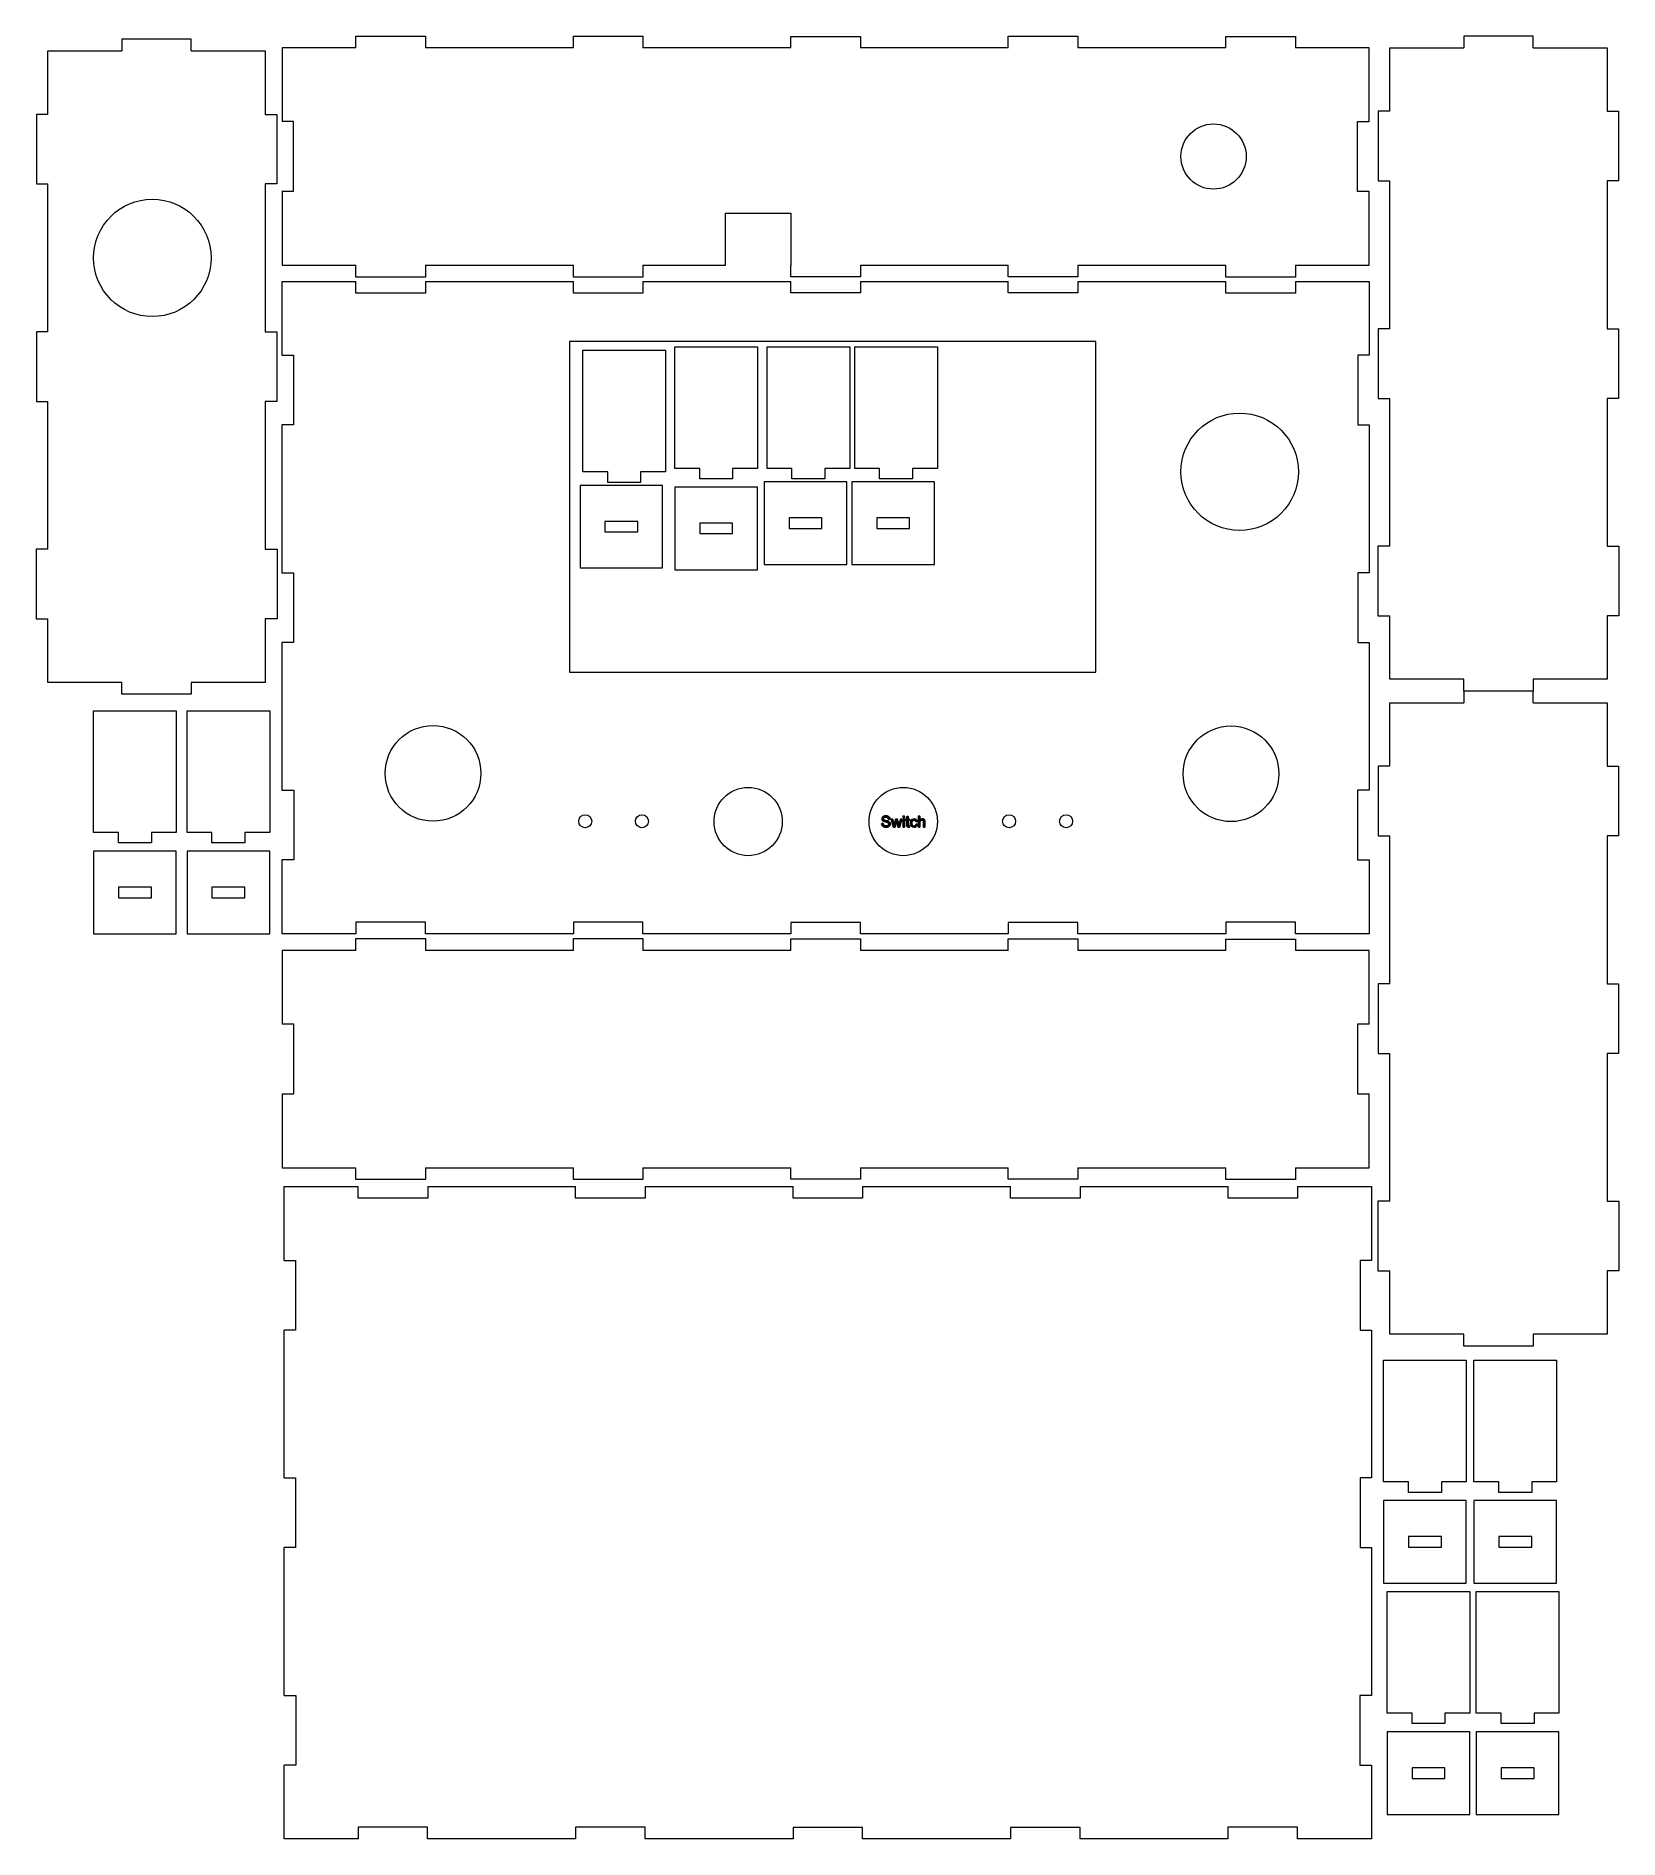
# Model space of a CAD drawing. Header units: millimetres. Extents: x -187 to 177, y 73 to 487.
import ezdxf

# ---------------------------------------------------------------- set-up
doc = ezdxf.new("R2010")
doc.units = ezdxf.units.MM
doc.header["$MEASUREMENT"] = 0
doc.layers.add('Layer 1', color=7, linetype='Continuous')

msp = doc.modelspace()

# ---------------------------------------------------------------- linework, layer by layer
at = {"layer": 'Layer 1', "color": 250, "lineweight": 18}
for points in [[(-63.8438, 341.1728), (57.1562, 341.1728), (57.1562, 417.1728), (-63.8438, 417.1728), (-63.8438, 341.1728)], [(-61.4601, 365.1042), (-42.4601, 365.1042), (-42.4601, 384.1042), (-61.4601, 384.1042), (-61.4601, 365.1042)], [(-39.6523, 364.7042), (-20.6523, 364.7042), (-20.6523, 383.7042), (-39.6523, 383.7042), (-39.6523, 364.7042)], [(-19.1102, 365.9042), (-0.1102, 365.9042), (-0.1102, 384.9042), (-19.1102, 384.9042), (-19.1102, 365.9042)], [(1.0471, 365.9042), (20.0471, 365.9042), (20.0471, 384.9042), (1.0471, 384.9042), (1.0471, 365.9042)], [(-55.7437, 373.4042), (-48.1767, 373.4042), (-48.1767, 375.8042), (-55.7437, 375.8042), (-55.7437, 373.4042)], [(-33.9359, 373.0042), (-26.3689, 373.0042), (-26.3689, 375.4042), (-33.9359, 375.4042), (-33.9359, 373.0042)], [(-13.3938, 374.2042), (-5.8268, 374.2042), (-5.8268, 376.6042), (-13.3938, 376.6042), (-13.3938, 374.2042)], [(6.7635, 374.2042), (14.3305, 374.2042), (14.3305, 376.6042), (6.7635, 376.6042), (6.7635, 374.2042)], [(-173.3013, 280.9954), (-154.3013, 280.9954), (-154.3013, 299.9954), (-173.3013, 299.9954), (-173.3013, 280.9954)], [(-151.8173, 280.9954), (-132.8173, 280.9954), (-132.8173, 299.9954), (-151.8173, 299.9954), (-151.8173, 280.9954)], [(-167.5849, 289.2954), (-160.0179, 289.2954), (-160.0179, 291.6954), (-167.5849, 291.6954), (-167.5849, 289.2954)], [(-146.1009, 289.2954), (-138.5339, 289.2954), (-138.5339, 291.6954), (-146.1009, 291.6954), (-146.1009, 289.2954)], [(123.2951, 131.6809), (142.2951, 131.6809), (142.2951, 150.6809), (123.2951, 150.6809), (123.2951, 131.6809)], [(144.0793, 131.6809), (163.0793, 131.6809), (163.0793, 150.6809), (144.0793, 150.6809), (144.0793, 131.6809)], [(129.0115, 139.9809), (136.5785, 139.9809), (136.5785, 142.3809), (129.0115, 142.3809), (129.0115, 139.9809)], [(149.7957, 139.9809), (157.3627, 139.9809), (157.3627, 142.3809), (149.7957, 142.3809), (149.7957, 139.9809)], [(124.1372, 78.5151), (143.1372, 78.5151), (143.1372, 97.5151), (124.1372, 97.5151), (124.1372, 78.5151)], [(144.6214, 78.5151), (163.6214, 78.5151), (163.6214, 97.5151), (144.6214, 97.5151), (144.6214, 78.5151)], [(129.8536, 86.8151), (137.4206, 86.8151), (137.4206, 89.2151), (129.8536, 89.2151), (129.8536, 86.8151)], [(150.3378, 86.8151), (157.9048, 86.8151), (157.9048, 89.2151), (150.3378, 89.2151), (150.3378, 86.8151)]]:
    msp.add_lwpolyline(points, close=True, dxfattribs=at)
for centre, major_axis, ratio in [((84.2084, 459.7054), (0, 7.5), 1), ((-159.8013, 436.3956), (0, 13.5), 1), ((90.2084, 387.2273), (0, 13.5), 1), ((-95.2603, 317.874), (11, 0), 0.99999091), ((88.2183, 317.7891), (11, 0), 0.99999091), ((-22.7992, 306.8053), (0, 7.85), 1), ((12.851, 306.8053), (0, 7.85), 1), ((-60.2688, 306.874), (0, 1.5), 1), ((-47.2196, 306.874), (0, 1.5), 1), ((37.1934, 306.8745), (0, 1.5), 1), ((50.3007, 306.8745), (0, 1.5), 1)]:
    msp.add_ellipse(centre, major_axis=major_axis, ratio=ratio, dxfattribs=at)
for points, knots in [([(-150.8349, 484.0054), (-150.8349, 484.0054), (-150.8349, 486.7054), (-150.8349, 486.7054), (-150.8349, 486.7054), (-150.8349, 486.7054), (-166.8349, 486.7054), (-166.8349, 486.7054), (-166.8349, 486.7054), (-166.8349, 486.7054), (-166.8349, 484.0054), (-166.8349, 484.0054)], [0, 0, 0, 0, 0.25, 0.25, 0.25, 0.25, 0.5, 0.5, 0.5, 0.5, 1, 1, 1, 1]), ([(-112.9894, 484.7054), (-112.9894, 484.7054), (-112.9894, 487.4054), (-112.9894, 487.4054), (-112.9894, 487.4054), (-112.9894, 487.4054), (-96.9894, 487.4054), (-96.9894, 487.4054), (-96.9894, 487.4054), (-96.9894, 487.4054), (-96.9894, 484.7054), (-96.9894, 484.7054)], [0, 0, 0, 0, 0.25, 0.25, 0.25, 0.25, 0.5, 0.5, 0.5, 0.5, 1, 1, 1, 1]), ([(-62.9867, 484.7054), (-62.9867, 484.7054), (-62.9867, 487.4054), (-62.9867, 487.4054), (-62.9867, 487.4054), (-62.9867, 487.4054), (-46.9867, 487.4054), (-46.9867, 487.4054), (-46.9867, 487.4054), (-46.9867, 487.4054), (-46.9867, 484.7054), (-46.9867, 484.7054)], [0, 0, 0, 0, 0.25, 0.25, 0.25, 0.25, 0.5, 0.5, 0.5, 0.5, 1, 1, 1, 1]), ([(-12.984, 484.7054), (-12.984, 484.7054), (-12.984, 487.3376), (-12.984, 487.3376), (-12.984, 487.3376), (-12.984, 487.3376), (3.016, 487.3376), (3.016, 487.3376), (3.016, 487.3376), (3.016, 487.3376), (3.016, 484.7054), (3.016, 484.7054)], [0, 0, 0, 0, 0.25, 0.25, 0.25, 0.25, 0.5, 0.5, 0.5, 0.5, 1, 1, 1, 1]), ([(37.0187, 484.7054), (37.0187, 484.7054), (37.0187, 487.3707), (37.0187, 487.3707), (37.0187, 487.3707), (37.0187, 487.3707), (53.0187, 487.3707), (53.0187, 487.3707), (53.0187, 487.3707), (53.0187, 487.3707), (53.0187, 484.7054), (53.0187, 484.7054)], [0, 0, 0, 0, 0.25, 0.25, 0.25, 0.25, 0.5, 0.5, 0.5, 0.5, 1, 1, 1, 1]), ([(87.0322, 484.7054), (87.0322, 484.7054), (87.0322, 487.3054), (87.0322, 487.3054), (87.0322, 487.3054), (87.0322, 487.3054), (103.0322, 487.3054), (103.0322, 487.3054), (103.0322, 487.3054), (103.0322, 487.3054), (103.0322, 484.7054), (103.0322, 484.7054)], [0, 0, 0, 0, 0.25, 0.25, 0.25, 0.25, 0.5, 0.5, 0.5, 0.5, 1, 1, 1, 1]), ([(157.716, 484.7054), (157.716, 484.7054), (157.716, 487.4054), (157.716, 487.4054), (157.716, 487.4054), (157.716, 487.4054), (141.716, 487.4054), (141.716, 487.4054), (141.716, 487.4054), (141.716, 487.4054), (141.716, 484.7054), (141.716, 484.7054)], [0, 0, 0, 0, 0.25, 0.25, 0.25, 0.25, 0.5, 0.5, 0.5, 0.5, 1, 1, 1, 1]), ([(-183.8349, 469.4078), (-183.8349, 469.4078), (-183.8349, 484.0054), (-183.8349, 484.0054), (-183.8349, 484.0054), (-183.8349, 484.0054), (-166.8349, 484.0054), (-166.8349, 484.0054)], [0, 0, 0, 0, 0.33333333, 0.33333333, 0.33333333, 0.33333333, 1, 1, 1, 1]), ([(-150.8349, 484.0054), (-150.8349, 484.0054), (-133.8349, 484.0054), (-133.8349, 484.0054), (-133.8349, 484.0054), (-133.8349, 484.0054), (-133.8349, 469.4078), (-133.8349, 469.4078)], [0, 0, 0, 0, 0.33333333, 0.33333333, 0.33333333, 0.33333333, 1, 1, 1, 1]), ([(-112.9894, 484.7054), (-112.9894, 484.7054), (-129.984, 484.7054), (-129.984, 484.7054), (-129.984, 484.7054), (-129.984, 484.7054), (-129.984, 467.7054), (-129.984, 467.7054)], [0, 0, 0, 0, 0.33333333, 0.33333333, 0.33333333, 0.33333333, 1, 1, 1, 1]), ([(120.016, 467.7053), (120.016, 467.7053), (120.016, 484.7054), (120.016, 484.7054), (120.016, 484.7054), (120.016, 484.7054), (103.0322, 484.7054), (103.0322, 484.7054)], [0, 0, 0, 0, 0.33333333, 0.33333333, 0.33333333, 0.33333333, 1, 1, 1, 1]), ([(124.716, 470.1078), (124.716, 470.1078), (124.716, 484.7054), (124.716, 484.7054), (124.716, 484.7054), (124.716, 484.7054), (141.716, 484.7054), (141.716, 484.7054)], [0, 0, 0, 0, 0.33333333, 0.33333333, 0.33333333, 0.33333333, 1, 1, 1, 1]), ([(157.716, 484.7054), (157.716, 484.7054), (174.716, 484.7054), (174.716, 484.7054), (174.716, 484.7054), (174.716, 484.7054), (174.716, 470.1078), (174.716, 470.1078)], [0, 0, 0, 0, 0.33333333, 0.33333333, 0.33333333, 0.33333333, 1, 1, 1, 1]), ([(-183.8349, 469.4078), (-183.8349, 469.4078), (-186.4696, 469.4078), (-186.4696, 469.4078), (-186.4696, 469.4078), (-186.4696, 469.4078), (-186.4696, 453.4078), (-186.4696, 453.4078), (-186.4696, 453.4078), (-186.4696, 453.4078), (-183.8349, 453.4078), (-183.8349, 453.4078)], [0, 0, 0, 0, 0.25, 0.25, 0.25, 0.25, 0.5, 0.5, 0.5, 0.5, 1, 1, 1, 1]), ([(-133.8349, 469.4078), (-133.8349, 469.4078), (-131.2002, 469.4078), (-131.2002, 469.4078), (-131.2002, 469.4078), (-131.2002, 469.4078), (-131.2002, 453.4078), (-131.2002, 453.4078), (-131.2002, 453.4078), (-131.2002, 453.4078), (-133.8349, 453.4078), (-133.8349, 453.4078)], [0, 0, 0, 0, 0.25, 0.25, 0.25, 0.25, 0.5, 0.5, 0.5, 0.5, 1, 1, 1, 1]), ([(124.716, 470.1078), (124.716, 470.1078), (122.0813, 470.1078), (122.0813, 470.1078), (122.0813, 470.1078), (122.0813, 470.1078), (122.0813, 454.1078), (122.0813, 454.1078), (122.0813, 454.1078), (122.0813, 454.1078), (124.716, 454.1078), (124.716, 454.1078)], [0, 0, 0, 0, 0.25, 0.25, 0.25, 0.25, 0.5, 0.5, 0.5, 0.5, 1, 1, 1, 1]), ([(174.716, 470.1078), (174.716, 470.1078), (177.3507, 470.1078), (177.3507, 470.1078), (177.3507, 470.1078), (177.3507, 470.1078), (177.3507, 454.1078), (177.3507, 454.1078), (177.3507, 454.1078), (177.3507, 454.1078), (174.716, 454.1078), (174.716, 454.1078)], [0, 0, 0, 0, 0.25, 0.25, 0.25, 0.25, 0.5, 0.5, 0.5, 0.5, 1, 1, 1, 1]), ([(-130.0349, 451.7415), (-130.0349, 451.7415), (-127.3349, 451.7415), (-127.3349, 451.7415), (-127.3349, 451.7415), (-127.3349, 451.7415), (-127.3349, 467.7415), (-127.3349, 467.7415), (-127.3349, 467.7415), (-127.3349, 467.7415), (-130.0349, 467.7415), (-130.0349, 467.7415)], [0, 0, 0, 0, 0.25, 0.25, 0.25, 0.25, 0.5, 0.5, 0.5, 0.5, 1, 1, 1, 1]), ([(119.9045, 467.7053), (119.9045, 467.7053), (117.2045, 467.7053), (117.2045, 467.7053), (117.2045, 467.7053), (117.2045, 467.7053), (117.2045, 451.7053), (117.2045, 451.7053), (117.2045, 451.7053), (117.2045, 451.7053), (119.9045, 451.7053), (119.9045, 451.7053)], [0, 0, 0, 0, 0.25, 0.25, 0.25, 0.25, 0.5, 0.5, 0.5, 0.5, 1, 1, 1, 1]), ([(-129.984, 451.7054), (-129.984, 451.7054), (-129.984, 434.7054), (-129.984, 434.7054), (-129.984, 434.7054), (-129.984, 434.7054), (-112.9894, 434.7054), (-112.9894, 434.7054)], [0, 0, 0, 0, 0.33333333, 0.33333333, 0.33333333, 0.33333333, 1, 1, 1, 1]), ([(103.0322, 434.7054), (103.0322, 434.7054), (120.016, 434.7054), (120.016, 434.7054), (120.016, 434.7054), (120.016, 434.7054), (120.016, 451.7053), (120.016, 451.7053)], [0, 0, 0, 0, 0.33333333, 0.33333333, 0.33333333, 0.33333333, 1, 1, 1, 1]), ([(-27.9774, 434.7054), (-27.9774, 434.7054), (-27.9774, 446.6506), (-27.9774, 446.6506), (-27.9774, 446.6506), (-27.9774, 446.6506), (-12.9774, 446.6506), (-12.9774, 446.6506), (-12.9774, 446.6506), (-12.9774, 446.6506), (-12.984, 434.6506), (-12.984, 434.6506)], [0, 0, 0, 0, 0.25, 0.25, 0.25, 0.25, 0.5, 0.5, 0.5, 0.5, 1, 1, 1, 1]), ([(-96.9894, 434.7054), (-96.9894, 434.7054), (-96.9894, 432.0054), (-96.9894, 432.0054), (-96.9894, 432.0054), (-96.9894, 432.0054), (-112.9894, 432.0054), (-112.9894, 432.0054), (-112.9894, 432.0054), (-112.9894, 432.0054), (-112.9894, 434.7054), (-112.9894, 434.7054)], [0, 0, 0, 0, 0.25, 0.25, 0.25, 0.25, 0.5, 0.5, 0.5, 0.5, 1, 1, 1, 1]), ([(-46.9867, 434.7054), (-46.9867, 434.7054), (-46.9867, 432.0054), (-46.9867, 432.0054), (-46.9867, 432.0054), (-46.9867, 432.0054), (-62.9867, 432.0054), (-62.9867, 432.0054), (-62.9867, 432.0054), (-62.9867, 432.0054), (-62.9867, 434.7054), (-62.9867, 434.7054)], [0, 0, 0, 0, 0.25, 0.25, 0.25, 0.25, 0.5, 0.5, 0.5, 0.5, 1, 1, 1, 1]), ([(3.016, 434.7054), (3.016, 434.7054), (3.016, 432.0707), (3.016, 432.0707), (3.016, 432.0707), (3.016, 432.0707), (-12.984, 432.0707), (-12.984, 432.0707), (-12.984, 432.0707), (-12.984, 432.0707), (-12.984, 434.7054), (-12.984, 434.7054)], [0, 0, 0, 0, 0.25, 0.25, 0.25, 0.25, 0.5, 0.5, 0.5, 0.5, 1, 1, 1, 1]), ([(53.0187, 434.7054), (53.0187, 434.7054), (53.0187, 432.0707), (53.0187, 432.0707), (53.0187, 432.0707), (53.0187, 432.0707), (37.0187, 432.0707), (37.0187, 432.0707), (37.0187, 432.0707), (37.0187, 432.0707), (37.0187, 434.7054), (37.0187, 434.7054)], [0, 0, 0, 0, 0.25, 0.25, 0.25, 0.25, 0.5, 0.5, 0.5, 0.5, 1, 1, 1, 1]), ([(103.0322, 434.7054), (103.0322, 434.7054), (103.0322, 432.0054), (103.0322, 432.0054), (103.0322, 432.0054), (103.0322, 432.0054), (87.0322, 432.0054), (87.0322, 432.0054), (87.0322, 432.0054), (87.0322, 432.0054), (87.0322, 434.7054), (87.0322, 434.7054)], [0, 0, 0, 0, 0.25, 0.25, 0.25, 0.25, 0.5, 0.5, 0.5, 0.5, 1, 1, 1, 1]), ([(-129.984, 413.9981), (-129.984, 413.9981), (-129.984, 430.9954), (-129.984, 430.9954), (-129.984, 430.9954), (-129.984, 430.9954), (-112.9894, 430.9954), (-112.9894, 430.9954)], [0, 0, 0, 0, 0.33333333, 0.33333333, 0.33333333, 0.33333333, 1, 1, 1, 1]), ([(-96.9894, 430.9954), (-96.9894, 430.9954), (-96.9894, 428.2954), (-96.9894, 428.2954), (-96.9894, 428.2954), (-96.9894, 428.2954), (-112.9894, 428.2954), (-112.9894, 428.2954), (-112.9894, 428.2954), (-112.9894, 428.2954), (-112.9894, 430.9954), (-112.9894, 430.9954)], [0, 0, 0, 0, 0.25, 0.25, 0.25, 0.25, 0.5, 0.5, 0.5, 0.5, 1, 1, 1, 1]), ([(-46.9867, 430.9954), (-46.9867, 430.9954), (-46.9867, 428.2954), (-46.9867, 428.2954), (-46.9867, 428.2954), (-46.9867, 428.2954), (-62.9867, 428.2954), (-62.9867, 428.2954), (-62.9867, 428.2954), (-62.9867, 428.2954), (-62.9867, 430.9954), (-62.9867, 430.9954)], [0, 0, 0, 0, 0.25, 0.25, 0.25, 0.25, 0.5, 0.5, 0.5, 0.5, 1, 1, 1, 1]), ([(3.016, 430.9954), (3.016, 430.9954), (3.016, 428.3607), (3.016, 428.3607), (3.016, 428.3607), (3.016, 428.3607), (-12.984, 428.3607), (-12.984, 428.3607), (-12.984, 428.3607), (-12.984, 428.3607), (-12.984, 430.9954), (-12.984, 430.9954)], [0, 0, 0, 0, 0.25, 0.25, 0.25, 0.25, 0.5, 0.5, 0.5, 0.5, 1, 1, 1, 1]), ([(53.0187, 430.9954), (53.0187, 430.9954), (53.0187, 428.3607), (53.0187, 428.3607), (53.0187, 428.3607), (53.0187, 428.3607), (37.0187, 428.3607), (37.0187, 428.3607), (37.0187, 428.3607), (37.0187, 428.3607), (37.0187, 430.9954), (37.0187, 430.9954)], [0, 0, 0, 0, 0.25, 0.25, 0.25, 0.25, 0.5, 0.5, 0.5, 0.5, 1, 1, 1, 1]), ([(103.0322, 430.9954), (103.0322, 430.9954), (103.0322, 428.2954), (103.0322, 428.2954), (103.0322, 428.2954), (103.0322, 428.2954), (87.0322, 428.2954), (87.0322, 428.2954), (87.0322, 428.2954), (87.0322, 428.2954), (87.0322, 430.9954), (87.0322, 430.9954)], [0, 0, 0, 0, 0.25, 0.25, 0.25, 0.25, 0.5, 0.5, 0.5, 0.5, 1, 1, 1, 1]), ([(103.0268, 430.9954), (103.0268, 430.9954), (120.016, 430.9954), (120.016, 430.9954), (120.016, 430.9954), (120.016, 430.9954), (120.016, 413.9981), (120.016, 413.9981)], [0, 0, 0, 0, 0.33333333, 0.33333333, 0.33333333, 0.33333333, 1, 1, 1, 1]), ([(-183.8349, 419.4051), (-183.8349, 419.4051), (-186.4696, 419.4051), (-186.4696, 419.4051), (-186.4696, 419.4051), (-186.4696, 419.4051), (-186.4696, 403.4051), (-186.4696, 403.4051), (-186.4696, 403.4051), (-186.4696, 403.4051), (-183.8349, 403.4051), (-183.8349, 403.4051)], [0, 0, 0, 0, 0.25, 0.25, 0.25, 0.25, 0.5, 0.5, 0.5, 0.5, 1, 1, 1, 1]), ([(-133.8349, 419.4051), (-133.8349, 419.4051), (-131.2002, 419.4051), (-131.2002, 419.4051), (-131.2002, 419.4051), (-131.2002, 419.4051), (-131.2002, 403.4051), (-131.2002, 403.4051), (-131.2002, 403.4051), (-131.2002, 403.4051), (-133.8349, 403.4051), (-133.8349, 403.4051)], [0, 0, 0, 0, 0.25, 0.25, 0.25, 0.25, 0.5, 0.5, 0.5, 0.5, 1, 1, 1, 1]), ([(124.716, 420.1051), (124.716, 420.1051), (122.0813, 420.1051), (122.0813, 420.1051), (122.0813, 420.1051), (122.0813, 420.1051), (122.0813, 404.1051), (122.0813, 404.1051), (122.0813, 404.1051), (122.0813, 404.1051), (124.716, 404.1051), (124.716, 404.1051)], [0, 0, 0, 0, 0.25, 0.25, 0.25, 0.25, 0.5, 0.5, 0.5, 0.5, 1, 1, 1, 1]), ([(174.716, 420.1051), (174.716, 420.1051), (177.3507, 420.1051), (177.3507, 420.1051), (177.3507, 420.1051), (177.3507, 420.1051), (177.3507, 404.1051), (177.3507, 404.1051), (177.3507, 404.1051), (177.3507, 404.1051), (174.716, 404.1051), (174.716, 404.1051)], [0, 0, 0, 0, 0.25, 0.25, 0.25, 0.25, 0.5, 0.5, 0.5, 0.5, 1, 1, 1, 1]), ([(-55.0898, 387.1871), (-55.0898, 387.1871), (-60.8062, 387.1871), (-60.8062, 387.1871), (-60.8062, 387.1871), (-60.8062, 387.1871), (-60.8062, 415.1871), (-60.8062, 415.1871), (-60.8062, 415.1871), (-60.8062, 415.1871), (-41.8062, 415.1871), (-41.8062, 415.1871), (-41.8062, 415.1871), (-41.8062, 415.1871), (-41.8062, 387.1871), (-41.8062, 387.1871), (-41.8062, 387.1871), (-41.8062, 387.1871), (-47.5227, 387.1871), (-47.5227, 387.1871)], [0, 0, 0, 0, 0.16666667, 0.16666667, 0.16666667, 0.16666667, 0.33333333, 0.33333333, 0.33333333, 0.33333333, 0.5, 0.5, 0.5, 0.5, 0.66666667, 0.66666667, 0.66666667, 0.66666667, 1, 1, 1, 1]), ([(-33.9359, 387.9871), (-33.9359, 387.9871), (-39.6523, 387.9871), (-39.6523, 387.9871), (-39.6523, 387.9871), (-39.6523, 387.9871), (-39.6523, 415.9871), (-39.6523, 415.9871), (-39.6523, 415.9871), (-39.6523, 415.9871), (-20.6523, 415.9871), (-20.6523, 415.9871), (-20.6523, 415.9871), (-20.6523, 415.9871), (-20.6523, 387.9871), (-20.6523, 387.9871), (-20.6523, 387.9871), (-20.6523, 387.9871), (-26.3688, 387.9871), (-26.3688, 387.9871)], [0, 0, 0, 0, 0.16666667, 0.16666667, 0.16666667, 0.16666667, 0.33333333, 0.33333333, 0.33333333, 0.33333333, 0.5, 0.5, 0.5, 0.5, 0.66666667, 0.66666667, 0.66666667, 0.66666667, 1, 1, 1, 1]), ([(-12.7399, 387.9871), (-12.7399, 387.9871), (-18.4563, 387.9871), (-18.4563, 387.9871), (-18.4563, 387.9871), (-18.4563, 387.9871), (-18.4563, 415.9871), (-18.4563, 415.9871), (-18.4563, 415.9871), (-18.4563, 415.9871), (0.5437, 415.9871), (0.5437, 415.9871), (0.5437, 415.9871), (0.5437, 415.9871), (0.5437, 387.9871), (0.5437, 387.9871), (0.5437, 387.9871), (0.5437, 387.9871), (-5.1728, 387.9871), (-5.1728, 387.9871)], [0, 0, 0, 0, 0.16666667, 0.16666667, 0.16666667, 0.16666667, 0.33333333, 0.33333333, 0.33333333, 0.33333333, 0.5, 0.5, 0.5, 0.5, 0.66666667, 0.66666667, 0.66666667, 0.66666667, 1, 1, 1, 1]), ([(7.4174, 387.9871), (7.4174, 387.9871), (1.701, 387.9871), (1.701, 387.9871), (1.701, 387.9871), (1.701, 387.9871), (1.701, 415.9871), (1.701, 415.9871), (1.701, 415.9871), (1.701, 415.9871), (20.701, 415.9871), (20.701, 415.9871), (20.701, 415.9871), (20.701, 415.9871), (20.701, 387.9871), (20.701, 387.9871), (20.701, 387.9871), (20.701, 387.9871), (14.9845, 387.9871), (14.9845, 387.9871)], [0, 0, 0, 0, 0.16666667, 0.16666667, 0.16666667, 0.16666667, 0.33333333, 0.33333333, 0.33333333, 0.33333333, 0.5, 0.5, 0.5, 0.5, 0.66666667, 0.66666667, 0.66666667, 0.66666667, 1, 1, 1, 1]), ([(-129.9961, 413.9981), (-129.9961, 413.9981), (-127.3614, 413.9981), (-127.3614, 413.9981), (-127.3614, 413.9981), (-127.3614, 413.9981), (-127.3614, 397.9981), (-127.3614, 397.9981), (-127.3614, 397.9981), (-127.3614, 397.9981), (-129.9961, 397.9981), (-129.9961, 397.9981)], [0, 0, 0, 0, 0.25, 0.25, 0.25, 0.25, 0.5, 0.5, 0.5, 0.5, 1, 1, 1, 1]), ([(120.016, 413.9981), (120.016, 413.9981), (117.3813, 413.9981), (117.3813, 413.9981), (117.3813, 413.9981), (117.3813, 413.9981), (117.3813, 397.9981), (117.3813, 397.9981), (117.3813, 397.9981), (117.3813, 397.9981), (120.016, 397.9981), (120.016, 397.9981)], [0, 0, 0, 0, 0.25, 0.25, 0.25, 0.25, 0.5, 0.5, 0.5, 0.5, 1, 1, 1, 1]), ([(-47.5227, 387.1871), (-47.5227, 387.1871), (-47.5227, 384.7871), (-47.5227, 384.7871), (-47.5227, 384.7871), (-47.5227, 384.7871), (-55.0898, 384.7871), (-55.0898, 384.7871), (-55.0898, 384.7871), (-55.0898, 384.7871), (-55.0898, 387.1871), (-55.0898, 387.1871)], [0, 0, 0, 0, 0.25, 0.25, 0.25, 0.25, 0.5, 0.5, 0.5, 0.5, 1, 1, 1, 1]), ([(-47.5227, 387.1871), (-47.5227, 387.1871), (-47.5227, 384.7871), (-47.5227, 384.7871), (-47.5227, 384.7871), (-47.5227, 384.7871), (-55.0898, 384.7871), (-55.0898, 384.7871), (-55.0898, 384.7871), (-55.0898, 384.7871), (-55.0898, 387.1871), (-55.0898, 387.1871)], [0, 0, 0, 0, 0.25, 0.25, 0.25, 0.25, 0.5, 0.5, 0.5, 0.5, 1, 1, 1, 1]), ([(-26.3688, 387.9871), (-26.3688, 387.9871), (-26.3688, 385.5871), (-26.3688, 385.5871), (-26.3688, 385.5871), (-26.3688, 385.5871), (-33.9359, 385.5871), (-33.9359, 385.5871), (-33.9359, 385.5871), (-33.9359, 385.5871), (-33.9359, 387.9871), (-33.9359, 387.9871)], [0, 0, 0, 0, 0.25, 0.25, 0.25, 0.25, 0.5, 0.5, 0.5, 0.5, 1, 1, 1, 1]), ([(-26.3688, 387.9871), (-26.3688, 387.9871), (-26.3688, 385.5871), (-26.3688, 385.5871), (-26.3688, 385.5871), (-26.3688, 385.5871), (-33.9359, 385.5871), (-33.9359, 385.5871), (-33.9359, 385.5871), (-33.9359, 385.5871), (-33.9359, 387.9871), (-33.9359, 387.9871)], [0, 0, 0, 0, 0.25, 0.25, 0.25, 0.25, 0.5, 0.5, 0.5, 0.5, 1, 1, 1, 1]), ([(-5.1728, 387.9871), (-5.1728, 387.9871), (-5.1728, 385.5871), (-5.1728, 385.5871), (-5.1728, 385.5871), (-5.1728, 385.5871), (-12.7399, 385.5871), (-12.7399, 385.5871), (-12.7399, 385.5871), (-12.7399, 385.5871), (-12.7399, 387.9871), (-12.7399, 387.9871)], [0, 0, 0, 0, 0.25, 0.25, 0.25, 0.25, 0.5, 0.5, 0.5, 0.5, 1, 1, 1, 1]), ([(-5.1728, 387.9871), (-5.1728, 387.9871), (-5.1728, 385.5871), (-5.1728, 385.5871), (-5.1728, 385.5871), (-5.1728, 385.5871), (-12.7399, 385.5871), (-12.7399, 385.5871), (-12.7399, 385.5871), (-12.7399, 385.5871), (-12.7399, 387.9871), (-12.7399, 387.9871)], [0, 0, 0, 0, 0.25, 0.25, 0.25, 0.25, 0.5, 0.5, 0.5, 0.5, 1, 1, 1, 1]), ([(14.9845, 387.9871), (14.9845, 387.9871), (14.9845, 385.5871), (14.9845, 385.5871), (14.9845, 385.5871), (14.9845, 385.5871), (7.4174, 385.5871), (7.4174, 385.5871), (7.4174, 385.5871), (7.4174, 385.5871), (7.4174, 387.9871), (7.4174, 387.9871)], [0, 0, 0, 0, 0.25, 0.25, 0.25, 0.25, 0.5, 0.5, 0.5, 0.5, 1, 1, 1, 1]), ([(14.9845, 387.9871), (14.9845, 387.9871), (14.9845, 385.5871), (14.9845, 385.5871), (14.9845, 385.5871), (14.9845, 385.5871), (7.4174, 385.5871), (7.4174, 385.5871), (7.4174, 385.5871), (7.4174, 385.5871), (7.4174, 387.9871), (7.4174, 387.9871)], [0, 0, 0, 0, 0.25, 0.25, 0.25, 0.25, 0.5, 0.5, 0.5, 0.5, 1, 1, 1, 1]), ([(-183.8349, 369.4024), (-183.8349, 369.4024), (-186.5349, 369.4024), (-186.5349, 369.4024), (-186.5349, 369.4024), (-186.5349, 369.4024), (-186.5349, 353.4024), (-186.5349, 353.4024), (-186.5349, 353.4024), (-186.5349, 353.4024), (-183.8349, 353.4024), (-183.8349, 353.4024)], [0, 0, 0, 0, 0.25, 0.25, 0.25, 0.25, 0.5, 0.5, 0.5, 0.5, 1, 1, 1, 1]), ([(-133.8349, 369.4024), (-133.8349, 369.4024), (-131.1349, 369.4024), (-131.1349, 369.4024), (-131.1349, 369.4024), (-131.1349, 369.4024), (-131.1349, 353.4024), (-131.1349, 353.4024), (-131.1349, 353.4024), (-131.1349, 353.4024), (-133.8349, 353.4024), (-133.8349, 353.4024)], [0, 0, 0, 0, 0.25, 0.25, 0.25, 0.25, 0.5, 0.5, 0.5, 0.5, 1, 1, 1, 1]), ([(124.716, 370.1024), (124.716, 370.1024), (122.016, 370.1024), (122.016, 370.1024), (122.016, 370.1024), (122.016, 370.1024), (122.016, 354.1024), (122.016, 354.1024), (122.016, 354.1024), (122.016, 354.1024), (124.716, 354.1024), (124.716, 354.1024)], [0, 0, 0, 0, 0.25, 0.25, 0.25, 0.25, 0.5, 0.5, 0.5, 0.5, 1, 1, 1, 1]), ([(174.716, 370.1024), (174.716, 370.1024), (177.416, 370.1024), (177.416, 370.1024), (177.416, 370.1024), (177.416, 370.1024), (177.416, 354.1024), (177.416, 354.1024), (177.416, 354.1024), (177.416, 354.1024), (174.716, 354.1024), (174.716, 354.1024)], [0, 0, 0, 0, 0.25, 0.25, 0.25, 0.25, 0.5, 0.5, 0.5, 0.5, 1, 1, 1, 1]), ([(-129.9961, 363.9954), (-129.9961, 363.9954), (-127.3614, 363.9954), (-127.3614, 363.9954), (-127.3614, 363.9954), (-127.3614, 363.9954), (-127.3614, 347.9954), (-127.3614, 347.9954), (-127.3614, 347.9954), (-127.3614, 347.9954), (-129.9961, 347.9954), (-129.9961, 347.9954)], [0, 0, 0, 0, 0.25, 0.25, 0.25, 0.25, 0.5, 0.5, 0.5, 0.5, 1, 1, 1, 1]), ([(120.016, 363.9954), (120.016, 363.9954), (117.3813, 363.9954), (117.3813, 363.9954), (117.3813, 363.9954), (117.3813, 363.9954), (117.3813, 347.9954), (117.3813, 347.9954), (117.3813, 347.9954), (117.3813, 347.9954), (120.016, 347.9954), (120.016, 347.9954)], [0, 0, 0, 0, 0.25, 0.25, 0.25, 0.25, 0.5, 0.5, 0.5, 0.5, 1, 1, 1, 1]), ([(-166.8349, 338.8051), (-166.8349, 338.8051), (-183.8349, 338.8051), (-183.8349, 338.8051), (-183.8349, 338.8051), (-183.8349, 338.8051), (-183.8349, 353.4024), (-183.8349, 353.4024)], [0, 0, 0, 0, 0.33333333, 0.33333333, 0.33333333, 0.33333333, 1, 1, 1, 1]), ([(-133.8349, 353.4024), (-133.8349, 353.4024), (-133.8349, 338.8051), (-133.8349, 338.8051), (-133.8349, 338.8051), (-133.8349, 338.8051), (-150.8349, 338.8051), (-150.8349, 338.8051)], [0, 0, 0, 0, 0.33333333, 0.33333333, 0.33333333, 0.33333333, 1, 1, 1, 1]), ([(141.716, 339.5051), (141.716, 339.5051), (124.716, 339.5051), (124.716, 339.5051), (124.716, 339.5051), (124.716, 339.5051), (124.716, 354.1024), (124.716, 354.1024)], [0, 0, 0, 0, 0.33333333, 0.33333333, 0.33333333, 0.33333333, 1, 1, 1, 1]), ([(174.716, 354.1024), (174.716, 354.1024), (174.716, 339.5051), (174.716, 339.5051), (174.716, 339.5051), (174.716, 339.5051), (157.716, 339.5051), (157.716, 339.5051)], [0, 0, 0, 0, 0.33333333, 0.33333333, 0.33333333, 0.33333333, 1, 1, 1, 1]), ([(-150.8349, 338.8051), (-150.8349, 338.8051), (-150.8349, 336.1051), (-150.8349, 336.1051), (-150.8349, 336.1051), (-150.8349, 336.1051), (-166.8349, 336.1051), (-166.8349, 336.1051), (-166.8349, 336.1051), (-166.8349, 336.1051), (-166.8349, 338.8051), (-166.8349, 338.8051)], [0, 0, 0, 0, 0.25, 0.25, 0.25, 0.25, 0.5, 0.5, 0.5, 0.5, 1, 1, 1, 1]), ([(157.716, 339.5051), (157.716, 339.5051), (157.716, 336.8051), (157.716, 336.8051), (157.716, 336.8051), (157.716, 336.8051), (141.716, 336.8051), (141.716, 336.8051), (141.716, 336.8051), (141.716, 336.8051), (141.716, 339.5051), (141.716, 339.5051)], [0, 0, 0, 0, 0.25, 0.25, 0.25, 0.25, 0.5, 0.5, 0.5, 0.5, 1, 1, 1, 1]), ([(157.716, 334.1051), (157.716, 334.1051), (157.716, 336.8051), (157.716, 336.8051), (157.716, 336.8051), (157.716, 336.8051), (141.716, 336.8051), (141.716, 336.8051), (141.716, 336.8051), (141.716, 336.8051), (141.716, 334.1051), (141.716, 334.1051)], [0, 0, 0, 0, 0.25, 0.25, 0.25, 0.25, 0.5, 0.5, 0.5, 0.5, 1, 1, 1, 1]), ([(-167.5849, 304.2783), (-167.5849, 304.2783), (-173.3013, 304.2783), (-173.3013, 304.2783), (-173.3013, 304.2783), (-173.3013, 304.2783), (-173.3013, 332.2783), (-173.3013, 332.2783), (-173.3013, 332.2783), (-173.3013, 332.2783), (-154.3013, 332.2783), (-154.3013, 332.2783), (-154.3013, 332.2783), (-154.3013, 332.2783), (-154.3013, 304.2783), (-154.3013, 304.2783), (-154.3013, 304.2783), (-154.3013, 304.2783), (-160.0178, 304.2783), (-160.0178, 304.2783)], [0, 0, 0, 0, 0.16666667, 0.16666667, 0.16666667, 0.16666667, 0.33333333, 0.33333333, 0.33333333, 0.33333333, 0.5, 0.5, 0.5, 0.5, 0.66666667, 0.66666667, 0.66666667, 0.66666667, 1, 1, 1, 1]), ([(-146.1009, 304.2783), (-146.1009, 304.2783), (-151.8173, 304.2783), (-151.8173, 304.2783), (-151.8173, 304.2783), (-151.8173, 304.2783), (-151.8173, 332.2783), (-151.8173, 332.2783), (-151.8173, 332.2783), (-151.8173, 332.2783), (-132.8173, 332.2783), (-132.8173, 332.2783), (-132.8173, 332.2783), (-132.8173, 332.2783), (-132.8173, 304.2783), (-132.8173, 304.2783), (-132.8173, 304.2783), (-132.8173, 304.2783), (-138.5338, 304.2783), (-138.5338, 304.2783)], [0, 0, 0, 0, 0.16666667, 0.16666667, 0.16666667, 0.16666667, 0.33333333, 0.33333333, 0.33333333, 0.33333333, 0.5, 0.5, 0.5, 0.5, 0.66666667, 0.66666667, 0.66666667, 0.66666667, 1, 1, 1, 1]), ([(124.716, 319.5075), (124.716, 319.5075), (124.716, 334.1051), (124.716, 334.1051), (124.716, 334.1051), (124.716, 334.1051), (141.716, 334.1051), (141.716, 334.1051)], [0, 0, 0, 0, 0.33333333, 0.33333333, 0.33333333, 0.33333333, 1, 1, 1, 1]), ([(157.716, 334.1051), (157.716, 334.1051), (174.716, 334.1051), (174.716, 334.1051), (174.716, 334.1051), (174.716, 334.1051), (174.716, 319.5075), (174.716, 319.5075)], [0, 0, 0, 0, 0.33333333, 0.33333333, 0.33333333, 0.33333333, 1, 1, 1, 1]), ([(124.716, 319.5075), (124.716, 319.5075), (122.0813, 319.5075), (122.0813, 319.5075), (122.0813, 319.5075), (122.0813, 319.5075), (122.0813, 303.5075), (122.0813, 303.5075), (122.0813, 303.5075), (122.0813, 303.5075), (124.716, 303.5075), (124.716, 303.5075)], [0, 0, 0, 0, 0.25, 0.25, 0.25, 0.25, 0.5, 0.5, 0.5, 0.5, 1, 1, 1, 1]), ([(174.716, 319.5075), (174.716, 319.5075), (177.3507, 319.5075), (177.3507, 319.5075), (177.3507, 319.5075), (177.3507, 319.5075), (177.3507, 303.5075), (177.3507, 303.5075), (177.3507, 303.5075), (177.3507, 303.5075), (174.716, 303.5075), (174.716, 303.5075)], [0, 0, 0, 0, 0.25, 0.25, 0.25, 0.25, 0.5, 0.5, 0.5, 0.5, 1, 1, 1, 1]), ([(-129.9961, 313.9927), (-129.9961, 313.9927), (-127.2961, 313.9927), (-127.2961, 313.9927), (-127.2961, 313.9927), (-127.2961, 313.9927), (-127.2961, 297.9927), (-127.2961, 297.9927), (-127.2961, 297.9927), (-127.2961, 297.9927), (-129.9961, 297.9927), (-129.9961, 297.9927)], [0, 0, 0, 0, 0.25, 0.25, 0.25, 0.25, 0.5, 0.5, 0.5, 0.5, 1, 1, 1, 1]), ([(120.016, 313.9927), (120.016, 313.9927), (117.316, 313.9927), (117.316, 313.9927), (117.316, 313.9927), (117.316, 313.9927), (117.316, 297.9927), (117.316, 297.9927), (117.316, 297.9927), (117.316, 297.9927), (120.016, 297.9927), (120.016, 297.9927)], [0, 0, 0, 0, 0.25, 0.25, 0.25, 0.25, 0.5, 0.5, 0.5, 0.5, 1, 1, 1, 1]), ([(-160.0178, 304.2783), (-160.0178, 304.2783), (-160.0178, 301.8783), (-160.0178, 301.8783), (-160.0178, 301.8783), (-160.0178, 301.8783), (-167.5849, 301.8783), (-167.5849, 301.8783), (-167.5849, 301.8783), (-167.5849, 301.8783), (-167.5849, 304.2783), (-167.5849, 304.2783)], [0, 0, 0, 0, 0.25, 0.25, 0.25, 0.25, 0.5, 0.5, 0.5, 0.5, 1, 1, 1, 1]), ([(-160.0178, 304.2783), (-160.0178, 304.2783), (-160.0178, 301.8783), (-160.0178, 301.8783), (-160.0178, 301.8783), (-160.0178, 301.8783), (-167.5849, 301.8783), (-167.5849, 301.8783), (-167.5849, 301.8783), (-167.5849, 301.8783), (-167.5849, 304.2783), (-167.5849, 304.2783)], [0, 0, 0, 0, 0.25, 0.25, 0.25, 0.25, 0.5, 0.5, 0.5, 0.5, 1, 1, 1, 1]), ([(-138.5338, 304.2783), (-138.5338, 304.2783), (-138.5338, 301.8783), (-138.5338, 301.8783), (-138.5338, 301.8783), (-138.5338, 301.8783), (-146.1009, 301.8783), (-146.1009, 301.8783), (-146.1009, 301.8783), (-146.1009, 301.8783), (-146.1009, 304.2783), (-146.1009, 304.2783)], [0, 0, 0, 0, 0.25, 0.25, 0.25, 0.25, 0.5, 0.5, 0.5, 0.5, 1, 1, 1, 1]), ([(-138.5338, 304.2783), (-138.5338, 304.2783), (-138.5338, 301.8783), (-138.5338, 301.8783), (-138.5338, 301.8783), (-138.5338, 301.8783), (-146.1009, 301.8783), (-146.1009, 301.8783), (-146.1009, 301.8783), (-146.1009, 301.8783), (-146.1009, 304.2783), (-146.1009, 304.2783)], [0, 0, 0, 0, 0.25, 0.25, 0.25, 0.25, 0.5, 0.5, 0.5, 0.5, 1, 1, 1, 1]), ([(-112.9948, 280.9954), (-112.9948, 280.9954), (-129.984, 280.9954), (-129.984, 280.9954), (-129.984, 280.9954), (-129.984, 280.9954), (-129.984, 297.9927), (-129.984, 297.9927)], [0, 0, 0, 0, 0.33333333, 0.33333333, 0.33333333, 0.33333333, 1, 1, 1, 1]), ([(120.016, 297.9927), (120.016, 297.9927), (120.016, 280.9954), (120.016, 280.9954), (120.016, 280.9954), (120.016, 280.9954), (103.0268, 280.9954), (103.0268, 280.9954)], [0, 0, 0, 0, 0.33333333, 0.33333333, 0.33333333, 0.33333333, 1, 1, 1, 1]), ([(-96.9948, 280.9954), (-96.9948, 280.9954), (-96.9948, 283.6954), (-96.9948, 283.6954), (-96.9948, 283.6954), (-96.9948, 283.6954), (-112.9948, 283.6954), (-112.9948, 283.6954), (-112.9948, 283.6954), (-112.9948, 283.6954), (-112.9948, 280.9954), (-112.9948, 280.9954)], [0, 0, 0, 0, 0.25, 0.25, 0.25, 0.25, 0.5, 0.5, 0.5, 0.5, 1, 1, 1, 1]), ([(-46.9921, 280.9954), (-46.9921, 280.9954), (-46.9921, 283.6954), (-46.9921, 283.6954), (-46.9921, 283.6954), (-46.9921, 283.6954), (-62.9921, 283.6954), (-62.9921, 283.6954), (-62.9921, 283.6954), (-62.9921, 283.6954), (-62.9921, 280.9954), (-62.9921, 280.9954)], [0, 0, 0, 0, 0.25, 0.25, 0.25, 0.25, 0.5, 0.5, 0.5, 0.5, 1, 1, 1, 1]), ([(3.0106, 280.9954), (3.0106, 280.9954), (3.0106, 283.6301), (3.0106, 283.6301), (3.0106, 283.6301), (3.0106, 283.6301), (-12.9894, 283.6301), (-12.9894, 283.6301), (-12.9894, 283.6301), (-12.9894, 283.6301), (-12.9894, 280.9954), (-12.9894, 280.9954)], [0, 0, 0, 0, 0.25, 0.25, 0.25, 0.25, 0.5, 0.5, 0.5, 0.5, 1, 1, 1, 1]), ([(53.0133, 280.9954), (53.0133, 280.9954), (53.0133, 283.6301), (53.0133, 283.6301), (53.0133, 283.6301), (53.0133, 283.6301), (37.0133, 283.6301), (37.0133, 283.6301), (37.0133, 283.6301), (37.0133, 283.6301), (37.0133, 280.9954), (37.0133, 280.9954)], [0, 0, 0, 0, 0.25, 0.25, 0.25, 0.25, 0.5, 0.5, 0.5, 0.5, 1, 1, 1, 1]), ([(103.0268, 280.9954), (103.0268, 280.9954), (103.0268, 283.6954), (103.0268, 283.6954), (103.0268, 283.6954), (103.0268, 283.6954), (87.0268, 283.6954), (87.0268, 283.6954), (87.0268, 283.6954), (87.0268, 283.6954), (87.0268, 280.9954), (87.0268, 280.9954)], [0, 0, 0, 0, 0.25, 0.25, 0.25, 0.25, 0.5, 0.5, 0.5, 0.5, 1, 1, 1, 1]), ([(-112.9894, 277.1805), (-112.9894, 277.1805), (-112.9894, 279.8805), (-112.9894, 279.8805), (-112.9894, 279.8805), (-112.9894, 279.8805), (-96.9894, 279.8805), (-96.9894, 279.8805), (-96.9894, 279.8805), (-96.9894, 279.8805), (-96.9894, 277.1805), (-96.9894, 277.1805)], [0, 0, 0, 0, 0.25, 0.25, 0.25, 0.25, 0.5, 0.5, 0.5, 0.5, 1, 1, 1, 1]), ([(-62.9867, 277.1805), (-62.9867, 277.1805), (-62.9867, 279.8805), (-62.9867, 279.8805), (-62.9867, 279.8805), (-62.9867, 279.8805), (-46.9867, 279.8805), (-46.9867, 279.8805), (-46.9867, 279.8805), (-46.9867, 279.8805), (-46.9867, 277.1805), (-46.9867, 277.1805)], [0, 0, 0, 0, 0.25, 0.25, 0.25, 0.25, 0.5, 0.5, 0.5, 0.5, 1, 1, 1, 1]), ([(-12.984, 277.1805), (-12.984, 277.1805), (-12.984, 279.8127), (-12.984, 279.8127), (-12.984, 279.8127), (-12.984, 279.8127), (3.016, 279.8127), (3.016, 279.8127), (3.016, 279.8127), (3.016, 279.8127), (3.016, 277.1805), (3.016, 277.1805)], [0, 0, 0, 0, 0.25, 0.25, 0.25, 0.25, 0.5, 0.5, 0.5, 0.5, 1, 1, 1, 1]), ([(37.0187, 277.1805), (37.0187, 277.1805), (37.0187, 279.8458), (37.0187, 279.8458), (37.0187, 279.8458), (37.0187, 279.8458), (53.0187, 279.8458), (53.0187, 279.8458), (53.0187, 279.8458), (53.0187, 279.8458), (53.0187, 277.1805), (53.0187, 277.1805)], [0, 0, 0, 0, 0.25, 0.25, 0.25, 0.25, 0.5, 0.5, 0.5, 0.5, 1, 1, 1, 1]), ([(87.0322, 277.1805), (87.0322, 277.1805), (87.0322, 279.7805), (87.0322, 279.7805), (87.0322, 279.7805), (87.0322, 279.7805), (103.0322, 279.7805), (103.0322, 279.7805), (103.0322, 279.7805), (103.0322, 279.7805), (103.0322, 277.1805), (103.0322, 277.1805)], [0, 0, 0, 0, 0.25, 0.25, 0.25, 0.25, 0.5, 0.5, 0.5, 0.5, 1, 1, 1, 1]), ([(-112.9894, 277.1805), (-112.9894, 277.1805), (-129.984, 277.1805), (-129.984, 277.1805), (-129.984, 277.1805), (-129.984, 277.1805), (-129.984, 260.1805), (-129.984, 260.1805)], [0, 0, 0, 0, 0.33333333, 0.33333333, 0.33333333, 0.33333333, 1, 1, 1, 1]), ([(120.016, 260.1804), (120.016, 260.1804), (120.016, 277.1805), (120.016, 277.1805), (120.016, 277.1805), (120.016, 277.1805), (103.0322, 277.1805), (103.0322, 277.1805)], [0, 0, 0, 0, 0.33333333, 0.33333333, 0.33333333, 0.33333333, 1, 1, 1, 1]), ([(124.716, 269.5048), (124.716, 269.5048), (122.0813, 269.5048), (122.0813, 269.5048), (122.0813, 269.5048), (122.0813, 269.5048), (122.0813, 253.5048), (122.0813, 253.5048), (122.0813, 253.5048), (122.0813, 253.5048), (124.716, 253.5048), (124.716, 253.5048)], [0, 0, 0, 0, 0.25, 0.25, 0.25, 0.25, 0.5, 0.5, 0.5, 0.5, 1, 1, 1, 1]), ([(174.716, 269.5048), (174.716, 269.5048), (177.3507, 269.5048), (177.3507, 269.5048), (177.3507, 269.5048), (177.3507, 269.5048), (177.3507, 253.5048), (177.3507, 253.5048), (177.3507, 253.5048), (177.3507, 253.5048), (174.716, 253.5048), (174.716, 253.5048)], [0, 0, 0, 0, 0.25, 0.25, 0.25, 0.25, 0.5, 0.5, 0.5, 0.5, 1, 1, 1, 1]), ([(-129.984, 244.1805), (-129.984, 244.1805), (-127.284, 244.1805), (-127.284, 244.1805), (-127.284, 244.1805), (-127.284, 244.1805), (-127.284, 260.1805), (-127.284, 260.1805), (-127.284, 260.1805), (-127.284, 260.1805), (-129.984, 260.1805), (-129.984, 260.1805)], [0, 0, 0, 0, 0.25, 0.25, 0.25, 0.25, 0.5, 0.5, 0.5, 0.5, 1, 1, 1, 1]), ([(120.016, 260.1804), (120.016, 260.1804), (117.316, 260.1804), (117.316, 260.1804), (117.316, 260.1804), (117.316, 260.1804), (117.316, 244.1804), (117.316, 244.1804), (117.316, 244.1804), (117.316, 244.1804), (120.016, 244.1804), (120.016, 244.1804)], [0, 0, 0, 0, 0.25, 0.25, 0.25, 0.25, 0.5, 0.5, 0.5, 0.5, 1, 1, 1, 1]), ([(-129.984, 244.1805), (-129.984, 244.1805), (-129.984, 227.1805), (-129.984, 227.1805), (-129.984, 227.1805), (-129.984, 227.1805), (-112.9894, 227.1805), (-112.9894, 227.1805)], [0, 0, 0, 0, 0.33333333, 0.33333333, 0.33333333, 0.33333333, 1, 1, 1, 1]), ([(103.0322, 227.1805), (103.0322, 227.1805), (120.016, 227.1805), (120.016, 227.1805), (120.016, 227.1805), (120.016, 227.1805), (120.016, 244.1804), (120.016, 244.1804)], [0, 0, 0, 0, 0.33333333, 0.33333333, 0.33333333, 0.33333333, 1, 1, 1, 1]), ([(-96.9894, 227.1805), (-96.9894, 227.1805), (-96.9894, 224.4805), (-96.9894, 224.4805), (-96.9894, 224.4805), (-96.9894, 224.4805), (-112.9894, 224.4805), (-112.9894, 224.4805), (-112.9894, 224.4805), (-112.9894, 224.4805), (-112.9894, 227.1805), (-112.9894, 227.1805)], [0, 0, 0, 0, 0.25, 0.25, 0.25, 0.25, 0.5, 0.5, 0.5, 0.5, 1, 1, 1, 1]), ([(-46.9867, 227.1805), (-46.9867, 227.1805), (-46.9867, 224.4805), (-46.9867, 224.4805), (-46.9867, 224.4805), (-46.9867, 224.4805), (-62.9867, 224.4805), (-62.9867, 224.4805), (-62.9867, 224.4805), (-62.9867, 224.4805), (-62.9867, 227.1805), (-62.9867, 227.1805)], [0, 0, 0, 0, 0.25, 0.25, 0.25, 0.25, 0.5, 0.5, 0.5, 0.5, 1, 1, 1, 1]), ([(3.016, 227.1805), (3.016, 227.1805), (3.016, 224.5458), (3.016, 224.5458), (3.016, 224.5458), (3.016, 224.5458), (-12.984, 224.5458), (-12.984, 224.5458), (-12.984, 224.5458), (-12.984, 224.5458), (-12.984, 227.1805), (-12.984, 227.1805)], [0, 0, 0, 0, 0.25, 0.25, 0.25, 0.25, 0.5, 0.5, 0.5, 0.5, 1, 1, 1, 1]), ([(53.0187, 227.1805), (53.0187, 227.1805), (53.0187, 224.5458), (53.0187, 224.5458), (53.0187, 224.5458), (53.0187, 224.5458), (37.0187, 224.5458), (37.0187, 224.5458), (37.0187, 224.5458), (37.0187, 224.5458), (37.0187, 227.1805), (37.0187, 227.1805)], [0, 0, 0, 0, 0.25, 0.25, 0.25, 0.25, 0.5, 0.5, 0.5, 0.5, 1, 1, 1, 1]), ([(103.0322, 227.1805), (103.0322, 227.1805), (103.0322, 224.4805), (103.0322, 224.4805), (103.0322, 224.4805), (103.0322, 224.4805), (87.0322, 224.4805), (87.0322, 224.4805), (87.0322, 224.4805), (87.0322, 224.4805), (87.0322, 227.1805), (87.0322, 227.1805)], [0, 0, 0, 0, 0.25, 0.25, 0.25, 0.25, 0.5, 0.5, 0.5, 0.5, 1, 1, 1, 1]), ([(-129.484, 205.8832), (-129.484, 205.8832), (-129.484, 222.8805), (-129.484, 222.8805), (-129.484, 222.8805), (-129.484, 222.8805), (-112.4894, 222.8805), (-112.4894, 222.8805)], [0, 0, 0, 0, 0.33333333, 0.33333333, 0.33333333, 0.33333333, 1, 1, 1, 1]), ([(-96.4894, 222.8805), (-96.4894, 222.8805), (-96.4894, 220.1805), (-96.4894, 220.1805), (-96.4894, 220.1805), (-96.4894, 220.1805), (-112.4894, 220.1805), (-112.4894, 220.1805), (-112.4894, 220.1805), (-112.4894, 220.1805), (-112.4894, 222.8805), (-112.4894, 222.8805)], [0, 0, 0, 0, 0.25, 0.25, 0.25, 0.25, 0.5, 0.5, 0.5, 0.5, 1, 1, 1, 1]), ([(-46.4867, 222.8805), (-46.4867, 222.8805), (-46.4867, 220.1805), (-46.4867, 220.1805), (-46.4867, 220.1805), (-46.4867, 220.1805), (-62.4867, 220.1805), (-62.4867, 220.1805), (-62.4867, 220.1805), (-62.4867, 220.1805), (-62.4867, 222.8805), (-62.4867, 222.8805)], [0, 0, 0, 0, 0.25, 0.25, 0.25, 0.25, 0.5, 0.5, 0.5, 0.5, 1, 1, 1, 1]), ([(3.516, 222.8805), (3.516, 222.8805), (3.516, 220.2458), (3.516, 220.2458), (3.516, 220.2458), (3.516, 220.2458), (-12.484, 220.2458), (-12.484, 220.2458), (-12.484, 220.2458), (-12.484, 220.2458), (-12.484, 222.8805), (-12.484, 222.8805)], [0, 0, 0, 0, 0.25, 0.25, 0.25, 0.25, 0.5, 0.5, 0.5, 0.5, 1, 1, 1, 1]), ([(53.5187, 222.8805), (53.5187, 222.8805), (53.5187, 220.2458), (53.5187, 220.2458), (53.5187, 220.2458), (53.5187, 220.2458), (37.5187, 220.2458), (37.5187, 220.2458), (37.5187, 220.2458), (37.5187, 220.2458), (37.5187, 222.8805), (37.5187, 222.8805)], [0, 0, 0, 0, 0.25, 0.25, 0.25, 0.25, 0.5, 0.5, 0.5, 0.5, 1, 1, 1, 1]), ([(103.5322, 222.8805), (103.5322, 222.8805), (103.5322, 220.1805), (103.5322, 220.1805), (103.5322, 220.1805), (103.5322, 220.1805), (87.5322, 220.1805), (87.5322, 220.1805), (87.5322, 220.1805), (87.5322, 220.1805), (87.5322, 222.8805), (87.5322, 222.8805)], [0, 0, 0, 0, 0.25, 0.25, 0.25, 0.25, 0.5, 0.5, 0.5, 0.5, 1, 1, 1, 1]), ([(103.5268, 222.8805), (103.5268, 222.8805), (120.516, 222.8805), (120.516, 222.8805), (120.516, 222.8805), (120.516, 222.8805), (120.516, 205.8832), (120.516, 205.8832)], [0, 0, 0, 0, 0.33333333, 0.33333333, 0.33333333, 0.33333333, 1, 1, 1, 1]), ([(124.716, 219.5021), (124.716, 219.5021), (122.016, 219.5021), (122.016, 219.5021), (122.016, 219.5021), (122.016, 219.5021), (122.016, 203.5021), (122.016, 203.5021), (122.016, 203.5021), (122.016, 203.5021), (124.716, 203.5021), (124.716, 203.5021)], [0, 0, 0, 0, 0.25, 0.25, 0.25, 0.25, 0.5, 0.5, 0.5, 0.5, 1, 1, 1, 1]), ([(174.716, 219.5021), (174.716, 219.5021), (177.416, 219.5021), (177.416, 219.5021), (177.416, 219.5021), (177.416, 219.5021), (177.416, 203.5021), (177.416, 203.5021), (177.416, 203.5021), (177.416, 203.5021), (174.716, 203.5021), (174.716, 203.5021)], [0, 0, 0, 0, 0.25, 0.25, 0.25, 0.25, 0.5, 0.5, 0.5, 0.5, 1, 1, 1, 1]), ([(-129.4961, 205.8832), (-129.4961, 205.8832), (-126.8614, 205.8832), (-126.8614, 205.8832), (-126.8614, 205.8832), (-126.8614, 205.8832), (-126.8614, 189.8832), (-126.8614, 189.8832), (-126.8614, 189.8832), (-126.8614, 189.8832), (-129.4961, 189.8832), (-129.4961, 189.8832)], [0, 0, 0, 0, 0.25, 0.25, 0.25, 0.25, 0.5, 0.5, 0.5, 0.5, 1, 1, 1, 1]), ([(120.516, 205.8832), (120.516, 205.8832), (117.8813, 205.8832), (117.8813, 205.8832), (117.8813, 205.8832), (117.8813, 205.8832), (117.8813, 189.8832), (117.8813, 189.8832), (117.8813, 189.8832), (117.8813, 189.8832), (120.516, 189.8832), (120.516, 189.8832)], [0, 0, 0, 0, 0.25, 0.25, 0.25, 0.25, 0.5, 0.5, 0.5, 0.5, 1, 1, 1, 1]), ([(141.716, 188.9048), (141.716, 188.9048), (124.716, 188.9048), (124.716, 188.9048), (124.716, 188.9048), (124.716, 188.9048), (124.716, 203.5021), (124.716, 203.5021)], [0, 0, 0, 0, 0.33333333, 0.33333333, 0.33333333, 0.33333333, 1, 1, 1, 1]), ([(174.716, 203.5021), (174.716, 203.5021), (174.716, 188.9048), (174.716, 188.9048), (174.716, 188.9048), (174.716, 188.9048), (157.716, 188.9048), (157.716, 188.9048)], [0, 0, 0, 0, 0.33333333, 0.33333333, 0.33333333, 0.33333333, 1, 1, 1, 1]), ([(157.716, 188.9048), (157.716, 188.9048), (157.716, 186.2048), (157.716, 186.2048), (157.716, 186.2048), (157.716, 186.2048), (141.716, 186.2048), (141.716, 186.2048), (141.716, 186.2048), (141.716, 186.2048), (141.716, 188.9048), (141.716, 188.9048)], [0, 0, 0, 0, 0.25, 0.25, 0.25, 0.25, 0.5, 0.5, 0.5, 0.5, 1, 1, 1, 1]), ([(129.0115, 154.9638), (129.0115, 154.9638), (123.2951, 154.9638), (123.2951, 154.9638), (123.2951, 154.9638), (123.2951, 154.9638), (123.2951, 182.9638), (123.2951, 182.9638), (123.2951, 182.9638), (123.2951, 182.9638), (142.2951, 182.9638), (142.2951, 182.9638), (142.2951, 182.9638), (142.2951, 182.9638), (142.2951, 154.9638), (142.2951, 154.9638), (142.2951, 154.9638), (142.2951, 154.9638), (136.5786, 154.9638), (136.5786, 154.9638)], [0, 0, 0, 0, 0.16666667, 0.16666667, 0.16666667, 0.16666667, 0.33333333, 0.33333333, 0.33333333, 0.33333333, 0.5, 0.5, 0.5, 0.5, 0.66666667, 0.66666667, 0.66666667, 0.66666667, 1, 1, 1, 1]), ([(149.7957, 154.9638), (149.7957, 154.9638), (144.0793, 154.9638), (144.0793, 154.9638), (144.0793, 154.9638), (144.0793, 154.9638), (144.0793, 182.9638), (144.0793, 182.9638), (144.0793, 182.9638), (144.0793, 182.9638), (163.0793, 182.9638), (163.0793, 182.9638), (163.0793, 182.9638), (163.0793, 182.9638), (163.0793, 154.9638), (163.0793, 154.9638), (163.0793, 154.9638), (163.0793, 154.9638), (157.3628, 154.9638), (157.3628, 154.9638)], [0, 0, 0, 0, 0.16666667, 0.16666667, 0.16666667, 0.16666667, 0.33333333, 0.33333333, 0.33333333, 0.33333333, 0.5, 0.5, 0.5, 0.5, 0.66666667, 0.66666667, 0.66666667, 0.66666667, 1, 1, 1, 1]), ([(-129.4961, 155.8805), (-129.4961, 155.8805), (-126.8614, 155.8805), (-126.8614, 155.8805), (-126.8614, 155.8805), (-126.8614, 155.8805), (-126.8614, 139.8805), (-126.8614, 139.8805), (-126.8614, 139.8805), (-126.8614, 139.8805), (-129.4961, 139.8805), (-129.4961, 139.8805)], [0, 0, 0, 0, 0.25, 0.25, 0.25, 0.25, 0.5, 0.5, 0.5, 0.5, 1, 1, 1, 1]), ([(120.516, 155.8805), (120.516, 155.8805), (117.8813, 155.8805), (117.8813, 155.8805), (117.8813, 155.8805), (117.8813, 155.8805), (117.8813, 139.8805), (117.8813, 139.8805), (117.8813, 139.8805), (117.8813, 139.8805), (120.516, 139.8805), (120.516, 139.8805)], [0, 0, 0, 0, 0.25, 0.25, 0.25, 0.25, 0.5, 0.5, 0.5, 0.5, 1, 1, 1, 1]), ([(136.5786, 154.9638), (136.5786, 154.9638), (136.5786, 152.5638), (136.5786, 152.5638), (136.5786, 152.5638), (136.5786, 152.5638), (129.0115, 152.5638), (129.0115, 152.5638), (129.0115, 152.5638), (129.0115, 152.5638), (129.0115, 154.9638), (129.0115, 154.9638)], [0, 0, 0, 0, 0.25, 0.25, 0.25, 0.25, 0.5, 0.5, 0.5, 0.5, 1, 1, 1, 1]), ([(136.5786, 154.9638), (136.5786, 154.9638), (136.5786, 152.5638), (136.5786, 152.5638), (136.5786, 152.5638), (136.5786, 152.5638), (129.0115, 152.5638), (129.0115, 152.5638), (129.0115, 152.5638), (129.0115, 152.5638), (129.0115, 154.9638), (129.0115, 154.9638)], [0, 0, 0, 0, 0.25, 0.25, 0.25, 0.25, 0.5, 0.5, 0.5, 0.5, 1, 1, 1, 1]), ([(157.3628, 154.9638), (157.3628, 154.9638), (157.3628, 152.5638), (157.3628, 152.5638), (157.3628, 152.5638), (157.3628, 152.5638), (149.7957, 152.5638), (149.7957, 152.5638), (149.7957, 152.5638), (149.7957, 152.5638), (149.7957, 154.9638), (149.7957, 154.9638)], [0, 0, 0, 0, 0.25, 0.25, 0.25, 0.25, 0.5, 0.5, 0.5, 0.5, 1, 1, 1, 1]), ([(157.3628, 154.9638), (157.3628, 154.9638), (157.3628, 152.5638), (157.3628, 152.5638), (157.3628, 152.5638), (157.3628, 152.5638), (149.7957, 152.5638), (149.7957, 152.5638), (149.7957, 152.5638), (149.7957, 152.5638), (149.7957, 154.9638), (149.7957, 154.9638)], [0, 0, 0, 0, 0.25, 0.25, 0.25, 0.25, 0.5, 0.5, 0.5, 0.5, 1, 1, 1, 1]), ([(129.8536, 101.798), (129.8536, 101.798), (124.1372, 101.798), (124.1372, 101.798), (124.1372, 101.798), (124.1372, 101.798), (124.1372, 129.798), (124.1372, 129.798), (124.1372, 129.798), (124.1372, 129.798), (143.1372, 129.798), (143.1372, 129.798), (143.1372, 129.798), (143.1372, 129.798), (143.1372, 101.798), (143.1372, 101.798), (143.1372, 101.798), (143.1372, 101.798), (137.4207, 101.798), (137.4207, 101.798)], [0, 0, 0, 0, 0.16666667, 0.16666667, 0.16666667, 0.16666667, 0.33333333, 0.33333333, 0.33333333, 0.33333333, 0.5, 0.5, 0.5, 0.5, 0.66666667, 0.66666667, 0.66666667, 0.66666667, 1, 1, 1, 1]), ([(150.3378, 101.798), (150.3378, 101.798), (144.6214, 101.798), (144.6214, 101.798), (144.6214, 101.798), (144.6214, 101.798), (144.6214, 129.798), (144.6214, 129.798), (144.6214, 129.798), (144.6214, 129.798), (163.6214, 129.798), (163.6214, 129.798), (163.6214, 129.798), (163.6214, 129.798), (163.6214, 101.798), (163.6214, 101.798), (163.6214, 101.798), (163.6214, 101.798), (157.9049, 101.798), (157.9049, 101.798)], [0, 0, 0, 0, 0.16666667, 0.16666667, 0.16666667, 0.16666667, 0.33333333, 0.33333333, 0.33333333, 0.33333333, 0.5, 0.5, 0.5, 0.5, 0.66666667, 0.66666667, 0.66666667, 0.66666667, 1, 1, 1, 1]), ([(-129.4961, 105.8778), (-129.4961, 105.8778), (-126.7961, 105.8778), (-126.7961, 105.8778), (-126.7961, 105.8778), (-126.7961, 105.8778), (-126.7961, 89.8778), (-126.7961, 89.8778), (-126.7961, 89.8778), (-126.7961, 89.8778), (-129.4961, 89.8778), (-129.4961, 89.8778)], [0, 0, 0, 0, 0.25, 0.25, 0.25, 0.25, 0.5, 0.5, 0.5, 0.5, 1, 1, 1, 1]), ([(120.516, 105.8778), (120.516, 105.8778), (117.816, 105.8778), (117.816, 105.8778), (117.816, 105.8778), (117.816, 105.8778), (117.816, 89.8778), (117.816, 89.8778), (117.816, 89.8778), (117.816, 89.8778), (120.516, 89.8778), (120.516, 89.8778)], [0, 0, 0, 0, 0.25, 0.25, 0.25, 0.25, 0.5, 0.5, 0.5, 0.5, 1, 1, 1, 1]), ([(137.4207, 101.798), (137.4207, 101.798), (137.4207, 99.398), (137.4207, 99.398), (137.4207, 99.398), (137.4207, 99.398), (129.8536, 99.398), (129.8536, 99.398), (129.8536, 99.398), (129.8536, 99.398), (129.8536, 101.798), (129.8536, 101.798)], [0, 0, 0, 0, 0.25, 0.25, 0.25, 0.25, 0.5, 0.5, 0.5, 0.5, 1, 1, 1, 1]), ([(137.4207, 101.798), (137.4207, 101.798), (137.4207, 99.398), (137.4207, 99.398), (137.4207, 99.398), (137.4207, 99.398), (129.8536, 99.398), (129.8536, 99.398), (129.8536, 99.398), (129.8536, 99.398), (129.8536, 101.798), (129.8536, 101.798)], [0, 0, 0, 0, 0.25, 0.25, 0.25, 0.25, 0.5, 0.5, 0.5, 0.5, 1, 1, 1, 1]), ([(157.9049, 101.798), (157.9049, 101.798), (157.9049, 99.398), (157.9049, 99.398), (157.9049, 99.398), (157.9049, 99.398), (150.3378, 99.398), (150.3378, 99.398), (150.3378, 99.398), (150.3378, 99.398), (150.3378, 101.798), (150.3378, 101.798)], [0, 0, 0, 0, 0.25, 0.25, 0.25, 0.25, 0.5, 0.5, 0.5, 0.5, 1, 1, 1, 1]), ([(157.9049, 101.798), (157.9049, 101.798), (157.9049, 99.398), (157.9049, 99.398), (157.9049, 99.398), (157.9049, 99.398), (150.3378, 99.398), (150.3378, 99.398), (150.3378, 99.398), (150.3378, 99.398), (150.3378, 101.798), (150.3378, 101.798)], [0, 0, 0, 0, 0.25, 0.25, 0.25, 0.25, 0.5, 0.5, 0.5, 0.5, 1, 1, 1, 1]), ([(-112.4948, 72.8805), (-112.4948, 72.8805), (-129.484, 72.8805), (-129.484, 72.8805), (-129.484, 72.8805), (-129.484, 72.8805), (-129.484, 89.8778), (-129.484, 89.8778)], [0, 0, 0, 0, 0.33333333, 0.33333333, 0.33333333, 0.33333333, 1, 1, 1, 1]), ([(120.516, 89.8778), (120.516, 89.8778), (120.516, 72.8805), (120.516, 72.8805), (120.516, 72.8805), (120.516, 72.8805), (103.5268, 72.8805), (103.5268, 72.8805)], [0, 0, 0, 0, 0.33333333, 0.33333333, 0.33333333, 0.33333333, 1, 1, 1, 1]), ([(-96.4948, 72.8805), (-96.4948, 72.8805), (-96.4948, 75.5805), (-96.4948, 75.5805), (-96.4948, 75.5805), (-96.4948, 75.5805), (-112.4948, 75.5805), (-112.4948, 75.5805), (-112.4948, 75.5805), (-112.4948, 75.5805), (-112.4948, 72.8805), (-112.4948, 72.8805)], [0, 0, 0, 0, 0.25, 0.25, 0.25, 0.25, 0.5, 0.5, 0.5, 0.5, 1, 1, 1, 1]), ([(-46.4921, 72.8805), (-46.4921, 72.8805), (-46.4921, 75.5805), (-46.4921, 75.5805), (-46.4921, 75.5805), (-46.4921, 75.5805), (-62.4921, 75.5805), (-62.4921, 75.5805), (-62.4921, 75.5805), (-62.4921, 75.5805), (-62.4921, 72.8805), (-62.4921, 72.8805)], [0, 0, 0, 0, 0.25, 0.25, 0.25, 0.25, 0.5, 0.5, 0.5, 0.5, 1, 1, 1, 1]), ([(3.5106, 72.8805), (3.5106, 72.8805), (3.5106, 75.5152), (3.5106, 75.5152), (3.5106, 75.5152), (3.5106, 75.5152), (-12.4894, 75.5152), (-12.4894, 75.5152), (-12.4894, 75.5152), (-12.4894, 75.5152), (-12.4894, 72.8805), (-12.4894, 72.8805)], [0, 0, 0, 0, 0.25, 0.25, 0.25, 0.25, 0.5, 0.5, 0.5, 0.5, 1, 1, 1, 1]), ([(53.5133, 72.8805), (53.5133, 72.8805), (53.5133, 75.5152), (53.5133, 75.5152), (53.5133, 75.5152), (53.5133, 75.5152), (37.5133, 75.5152), (37.5133, 75.5152), (37.5133, 75.5152), (37.5133, 75.5152), (37.5133, 72.8805), (37.5133, 72.8805)], [0, 0, 0, 0, 0.25, 0.25, 0.25, 0.25, 0.5, 0.5, 0.5, 0.5, 1, 1, 1, 1]), ([(103.5268, 72.8805), (103.5268, 72.8805), (103.5268, 75.5805), (103.5268, 75.5805), (103.5268, 75.5805), (103.5268, 75.5805), (87.5268, 75.5805), (87.5268, 75.5805), (87.5268, 75.5805), (87.5268, 75.5805), (87.5268, 72.8805), (87.5268, 72.8805)], [0, 0, 0, 0, 0.25, 0.25, 0.25, 0.25, 0.5, 0.5, 0.5, 0.5, 1, 1, 1, 1])]:
    msp.add_open_spline(points, degree=3, knots=knots, dxfattribs=at)
for points in [[(-62.9867, 484.7054), (-62.9867, 484.7054), (-96.9894, 484.7054), (-96.9894, 484.7054)], [(-12.984, 484.7054), (-12.984, 484.7054), (-46.9867, 484.7054), (-46.9867, 484.7054)], [(37.0187, 484.7054), (37.0187, 484.7054), (3.016, 484.7054), (3.016, 484.7054)], [(87.0322, 484.7054), (87.0322, 484.7054), (53.0187, 484.7054), (53.0187, 484.7054)], [(-183.8349, 419.4051), (-183.8349, 419.4051), (-183.8349, 453.4078), (-183.8349, 453.4078)], [(-133.8349, 453.4078), (-133.8349, 453.4078), (-133.8349, 419.4051), (-133.8349, 419.4051)], [(124.716, 420.1051), (124.716, 420.1051), (124.716, 454.1078), (124.716, 454.1078)], [(174.716, 454.1078), (174.716, 454.1078), (174.716, 420.1051), (174.716, 420.1051)], [(-96.9894, 434.7054), (-96.9894, 434.7054), (-62.9867, 434.7054), (-62.9867, 434.7054)], [(-46.9867, 434.7054), (-46.9867, 434.7054), (-27.9774, 434.7054), (-27.9774, 434.7054)], [(3.016, 434.7054), (3.016, 434.7054), (37.0187, 434.7054), (37.0187, 434.7054)], [(53.0187, 434.7054), (53.0187, 434.7054), (87.0322, 434.7054), (87.0322, 434.7054)], [(-96.9894, 430.9954), (-96.9894, 430.9954), (-62.9867, 430.9954), (-62.9867, 430.9954)], [(-46.9867, 430.9954), (-46.9867, 430.9954), (-12.984, 430.9954), (-12.984, 430.9954)], [(3.016, 430.9954), (3.016, 430.9954), (37.0187, 430.9954), (37.0187, 430.9954)], [(53.0187, 430.9954), (53.0187, 430.9954), (87.0322, 430.9954), (87.0322, 430.9954)], [(-183.8349, 369.4024), (-183.8349, 369.4024), (-183.8349, 403.4051), (-183.8349, 403.4051)], [(-133.8349, 403.4051), (-133.8349, 403.4051), (-133.8349, 369.4024), (-133.8349, 369.4024)], [(124.716, 370.1024), (124.716, 370.1024), (124.716, 404.1051), (124.716, 404.1051)], [(174.716, 404.1051), (174.716, 404.1051), (174.716, 370.1024), (174.716, 370.1024)], [(-129.984, 363.9954), (-129.984, 363.9954), (-129.984, 397.9981), (-129.984, 397.9981)], [(120.016, 397.9981), (120.016, 397.9981), (120.016, 363.9954), (120.016, 363.9954)], [(-129.984, 313.9927), (-129.984, 313.9927), (-129.984, 347.9954), (-129.984, 347.9954)], [(120.016, 347.9954), (120.016, 347.9954), (120.016, 313.9927), (120.016, 313.9927)], [(124.716, 269.5048), (124.716, 269.5048), (124.716, 303.5075), (124.716, 303.5075)], [(174.716, 303.5075), (174.716, 303.5075), (174.716, 269.5048), (174.716, 269.5048)], [(-62.9921, 280.9954), (-62.9921, 280.9954), (-96.9948, 280.9954), (-96.9948, 280.9954)], [(-12.9894, 280.9954), (-12.9894, 280.9954), (-46.9921, 280.9954), (-46.9921, 280.9954)], [(37.0133, 280.9954), (37.0133, 280.9954), (3.0106, 280.9954), (3.0106, 280.9954)], [(87.0268, 280.9954), (87.0268, 280.9954), (53.0133, 280.9954), (53.0133, 280.9954)], [(-62.9867, 277.1805), (-62.9867, 277.1805), (-96.9894, 277.1805), (-96.9894, 277.1805)], [(-12.984, 277.1805), (-12.984, 277.1805), (-46.9867, 277.1805), (-46.9867, 277.1805)], [(37.0187, 277.1805), (37.0187, 277.1805), (3.016, 277.1805), (3.016, 277.1805)], [(87.0322, 277.1805), (87.0322, 277.1805), (53.0187, 277.1805), (53.0187, 277.1805)], [(124.716, 219.5021), (124.716, 219.5021), (124.716, 253.5048), (124.716, 253.5048)], [(174.716, 253.5048), (174.716, 253.5048), (174.716, 219.5021), (174.716, 219.5021)], [(-96.9894, 227.1805), (-96.9894, 227.1805), (-62.9867, 227.1805), (-62.9867, 227.1805)], [(-46.9867, 227.1805), (-46.9867, 227.1805), (-12.984, 227.1805), (-12.984, 227.1805)], [(3.016, 227.1805), (3.016, 227.1805), (37.0187, 227.1805), (37.0187, 227.1805)], [(53.0187, 227.1805), (53.0187, 227.1805), (87.0322, 227.1805), (87.0322, 227.1805)], [(-96.4894, 222.8805), (-96.4894, 222.8805), (-62.4867, 222.8805), (-62.4867, 222.8805)], [(-46.4867, 222.8805), (-46.4867, 222.8805), (-12.484, 222.8805), (-12.484, 222.8805)], [(3.516, 222.8805), (3.516, 222.8805), (37.5187, 222.8805), (37.5187, 222.8805)], [(53.5187, 222.8805), (53.5187, 222.8805), (87.5322, 222.8805), (87.5322, 222.8805)], [(-129.484, 155.8805), (-129.484, 155.8805), (-129.484, 189.8832), (-129.484, 189.8832)], [(120.516, 189.8832), (120.516, 189.8832), (120.516, 155.8805), (120.516, 155.8805)], [(-129.484, 105.8778), (-129.484, 105.8778), (-129.484, 139.8805), (-129.484, 139.8805)], [(120.516, 139.8805), (120.516, 139.8805), (120.516, 105.8778), (120.516, 105.8778)], [(-62.4921, 72.8805), (-62.4921, 72.8805), (-96.4948, 72.8805), (-96.4948, 72.8805)], [(-12.4894, 72.8805), (-12.4894, 72.8805), (-46.4921, 72.8805), (-46.4921, 72.8805)], [(37.5133, 72.8805), (37.5133, 72.8805), (3.5106, 72.8805), (3.5106, 72.8805)], [(87.5268, 72.8805), (87.5268, 72.8805), (53.5133, 72.8805), (53.5133, 72.8805)]]:
    msp.add_open_spline(points, degree=3, dxfattribs=at)
at = {"layer": 'Layer 1', "color": 250}
for points, knots in [([(7.8589, 306.3538), (7.8589, 306.3538), (8.1729, 306.382), (8.1729, 306.382), (8.1729, 306.382), (8.1876, 306.255), (8.2222, 306.1509), (8.2769, 306.0692), (8.2769, 306.0692), (8.3316, 305.9881), (8.4163, 305.9222), (8.5309, 305.8717), (8.5309, 305.8717), (8.6456, 305.8217), (8.7749, 305.7964), (8.9184, 305.7964), (8.9184, 305.7964), (9.046, 305.7964), (9.1583, 305.8152), (9.2559, 305.8534), (9.2559, 305.8534), (9.3535, 305.8917), (9.4258, 305.944), (9.4734, 306.0104), (9.4734, 306.0104), (9.5211, 306.0769), (9.5452, 306.1492), (9.5452, 306.2268), (9.5452, 306.2268), (9.5452, 306.3056), (9.5222, 306.3744), (9.4764, 306.4338), (9.4764, 306.4338), (9.4305, 306.4926), (9.3547, 306.5419), (9.2488, 306.5825), (9.2488, 306.5825), (9.1812, 306.6084), (9.0313, 306.6495), (8.799, 306.7054), (8.799, 306.7054), (8.5668, 306.7613), (8.4045, 306.8136), (8.3116, 306.863), (8.3116, 306.863), (8.1911, 306.9265), (8.1017, 307.0053), (8.0429, 307.0987), (8.0429, 307.0987), (7.9835, 307.1922), (7.9541, 307.2975), (7.9541, 307.4133), (7.9541, 307.4133), (7.9541, 307.5415), (7.9906, 307.6608), (8.0629, 307.7714), (8.0629, 307.7714), (8.1352, 307.8825), (8.2405, 307.9666), (8.3798, 308.0242), (8.3798, 308.0242), (8.5186, 308.0818), (8.6732, 308.1106), (8.8431, 308.1106), (8.8431, 308.1106), (9.0301, 308.1106), (9.1953, 308.0807), (9.3382, 308.0201), (9.3382, 308.0201), (9.4811, 307.9601), (9.591, 307.8713), (9.6681, 307.7537), (9.6681, 307.7537), (9.7451, 307.6367), (9.7862, 307.5039), (9.7921, 307.3557), (9.7921, 307.3557), (9.7921, 307.3557), (9.4711, 307.331), (9.4711, 307.331), (9.4711, 307.331), (9.454, 307.4903), (9.3958, 307.6109), (9.2965, 307.692), (9.2965, 307.692), (9.1971, 307.7737), (9.0501, 307.8143), (8.8561, 307.8143), (8.8561, 307.8143), (8.6538, 307.8143), (8.5062, 307.7773), (8.4139, 307.7032), (8.4139, 307.7032), (8.3216, 307.6291), (8.2752, 307.5397), (8.2752, 307.4351), (8.2752, 307.4351), (8.2752, 307.3445), (8.3081, 307.2698), (8.3733, 307.211), (8.3733, 307.211), (8.438, 307.1528), (8.6056, 307.0923), (8.8772, 307.0311), (8.8772, 307.0311), (9.1489, 306.9694), (9.3353, 306.9159), (9.4364, 306.87), (9.4364, 306.87), (9.5828, 306.8024), (9.6916, 306.7172), (9.7615, 306.6131), (9.7615, 306.6131), (9.8315, 306.5096), (9.8662, 306.3902), (9.8662, 306.255), (9.8662, 306.255), (9.8662, 306.1204), (9.828, 305.9945), (9.751, 305.8758), (9.751, 305.8758), (9.6739, 305.757), (9.564, 305.6647), (9.4199, 305.5988), (9.4199, 305.5988), (9.2759, 305.533), (9.1142, 305.5001), (8.9337, 305.5001), (8.9337, 305.5001), (8.7056, 305.5001), (8.5145, 305.5336), (8.3604, 305.6), (8.3604, 305.6), (8.2058, 305.6665), (8.0852, 305.7664), (7.9976, 305.9005), (7.9976, 305.9005), (7.9094, 306.0339), (7.8636, 306.185), (7.8589, 306.3538)], [0, 0, 0, 0, 0.02777778, 0.02777778, 0.02777778, 0.02777778, 0.05555556, 0.05555556, 0.05555556, 0.05555556, 0.08333333, 0.08333333, 0.08333333, 0.08333333, 0.11111111, 0.11111111, 0.11111111, 0.11111111, 0.13888889, 0.13888889, 0.13888889, 0.13888889, 0.16666667, 0.16666667, 0.16666667, 0.16666667, 0.19444444, 0.19444444, 0.19444444, 0.19444444, 0.22222222, 0.22222222, 0.22222222, 0.22222222, 0.25, 0.25, 0.25, 0.25, 0.27777778, 0.27777778, 0.27777778, 0.27777778, 0.30555556, 0.30555556, 0.30555556, 0.30555556, 0.33333333, 0.33333333, 0.33333333, 0.33333333, 0.36111111, 0.36111111, 0.36111111, 0.36111111, 0.38888889, 0.38888889, 0.38888889, 0.38888889, 0.41666667, 0.41666667, 0.41666667, 0.41666667, 0.44444444, 0.44444444, 0.44444444, 0.44444444, 0.47222222, 0.47222222, 0.47222222, 0.47222222, 0.5, 0.5, 0.5, 0.5, 0.52777778, 0.52777778, 0.52777778, 0.52777778, 0.55555556, 0.55555556, 0.55555556, 0.55555556, 0.58333333, 0.58333333, 0.58333333, 0.58333333, 0.61111111, 0.61111111, 0.61111111, 0.61111111, 0.63888889, 0.63888889, 0.63888889, 0.63888889, 0.66666667, 0.66666667, 0.66666667, 0.66666667, 0.69444444, 0.69444444, 0.69444444, 0.69444444, 0.72222222, 0.72222222, 0.72222222, 0.72222222, 0.75, 0.75, 0.75, 0.75, 0.77777778, 0.77777778, 0.77777778, 0.77777778, 0.80555556, 0.80555556, 0.80555556, 0.80555556, 0.83333333, 0.83333333, 0.83333333, 0.83333333, 0.86111111, 0.86111111, 0.86111111, 0.86111111, 0.88888889, 0.88888889, 0.88888889, 0.88888889, 0.91666667, 0.91666667, 0.91666667, 0.91666667, 0.94444444, 0.94444444, 0.94444444, 0.94444444, 1, 1, 1, 1]), ([(10.6117, 305.5424), (10.6117, 305.5424), (10.0584, 307.3733), (10.0584, 307.3733), (10.0584, 307.3733), (10.0584, 307.3733), (10.383, 307.3733), (10.383, 307.3733), (10.383, 307.3733), (10.383, 307.3733), (10.6752, 306.3168), (10.6752, 306.3168), (10.6752, 306.3168), (10.6752, 306.3168), (10.7787, 305.9234), (10.7787, 305.9234), (10.7787, 305.9234), (10.7828, 305.9428), (10.8145, 306.0686), (10.8733, 306.3009), (10.8733, 306.3009), (10.8733, 306.3009), (11.1632, 307.3733), (11.1632, 307.3733), (11.1632, 307.3733), (11.1632, 307.3733), (11.4813, 307.3733), (11.4813, 307.3733), (11.4813, 307.3733), (11.4813, 307.3733), (11.7571, 306.3103), (11.7571, 306.3103), (11.7571, 306.3103), (11.7571, 306.3103), (11.847, 305.9616), (11.847, 305.9616), (11.847, 305.9616), (11.847, 305.9616), (11.9523, 306.315), (11.9523, 306.315), (11.9523, 306.315), (11.9523, 306.315), (12.2686, 307.3733), (12.2686, 307.3733), (12.2686, 307.3733), (12.2686, 307.3733), (12.5702, 307.3733), (12.5702, 307.3733), (12.5702, 307.3733), (12.5702, 307.3733), (11.9958, 305.5424), (11.9958, 305.5424), (11.9958, 305.5424), (11.9958, 305.5424), (11.6747, 305.5424), (11.6747, 305.5424), (11.6747, 305.5424), (11.6747, 305.5424), (11.3843, 306.6378), (11.3843, 306.6378), (11.3843, 306.6378), (11.3843, 306.6378), (11.3108, 306.9512), (11.3108, 306.9512), (11.3108, 306.9512), (11.3108, 306.9512), (10.9404, 305.5424), (10.9404, 305.5424), (10.9404, 305.5424), (10.9404, 305.5424), (10.6117, 305.5424), (10.6117, 305.5424)], [0, 0, 0, 0, 0.05263158, 0.05263158, 0.05263158, 0.05263158, 0.10526316, 0.10526316, 0.10526316, 0.10526316, 0.15789474, 0.15789474, 0.15789474, 0.15789474, 0.21052632, 0.21052632, 0.21052632, 0.21052632, 0.26315789, 0.26315789, 0.26315789, 0.26315789, 0.31578947, 0.31578947, 0.31578947, 0.31578947, 0.36842105, 0.36842105, 0.36842105, 0.36842105, 0.42105263, 0.42105263, 0.42105263, 0.42105263, 0.47368421, 0.47368421, 0.47368421, 0.47368421, 0.52631579, 0.52631579, 0.52631579, 0.52631579, 0.57894737, 0.57894737, 0.57894737, 0.57894737, 0.63157895, 0.63157895, 0.63157895, 0.63157895, 0.68421053, 0.68421053, 0.68421053, 0.68421053, 0.73684211, 0.73684211, 0.73684211, 0.73684211, 0.78947368, 0.78947368, 0.78947368, 0.78947368, 0.84210526, 0.84210526, 0.84210526, 0.84210526, 0.89473684, 0.89473684, 0.89473684, 0.89473684, 1, 1, 1, 1]), ([(12.8301, 307.7155), (12.8301, 307.7155), (12.8301, 308.0683), (12.8301, 308.0683), (12.8301, 308.0683), (12.8301, 308.0683), (13.1406, 308.0683), (13.1406, 308.0683), (13.1406, 308.0683), (13.1406, 308.0683), (13.1406, 307.7155), (13.1406, 307.7155), (13.1406, 307.7155), (13.1406, 307.7155), (12.8301, 307.7155), (12.8301, 307.7155)], [0, 0, 0, 0, 0.2, 0.2, 0.2, 0.2, 0.4, 0.4, 0.4, 0.4, 0.6, 0.6, 0.6, 0.6, 1, 1, 1, 1]), ([(12.8301, 305.5424), (12.8301, 305.5424), (12.8301, 307.3733), (12.8301, 307.3733), (12.8301, 307.3733), (12.8301, 307.3733), (13.1406, 307.3733), (13.1406, 307.3733), (13.1406, 307.3733), (13.1406, 307.3733), (13.1406, 305.5424), (13.1406, 305.5424), (13.1406, 305.5424), (13.1406, 305.5424), (12.8301, 305.5424), (12.8301, 305.5424)], [0, 0, 0, 0, 0.2, 0.2, 0.2, 0.2, 0.4, 0.4, 0.4, 0.4, 0.6, 0.6, 0.6, 0.6, 1, 1, 1, 1]), ([(14.2877, 305.8193), (14.2877, 305.8193), (14.3301, 305.5453), (14.3301, 305.5453), (14.3301, 305.5453), (14.2431, 305.5271), (14.1649, 305.5177), (14.0967, 305.5177), (14.0967, 305.5177), (13.9844, 305.5177), (13.8973, 305.5353), (13.835, 305.5712), (13.835, 305.5712), (13.7733, 305.6071), (13.7298, 305.6535), (13.7045, 305.7117), (13.7045, 305.7117), (13.6792, 305.7699), (13.6669, 305.8922), (13.6669, 306.0786), (13.6669, 306.0786), (13.6669, 306.0786), (13.6669, 307.1334), (13.6669, 307.1334), (13.6669, 307.1334), (13.6669, 307.1334), (13.4375, 307.1334), (13.4375, 307.1334), (13.4375, 307.1334), (13.4375, 307.1334), (13.4375, 307.3733), (13.4375, 307.3733), (13.4375, 307.3733), (13.4375, 307.3733), (13.6669, 307.3733), (13.6669, 307.3733), (13.6669, 307.3733), (13.6669, 307.3733), (13.6669, 307.8261), (13.6669, 307.8261), (13.6669, 307.8261), (13.6669, 307.8261), (13.9773, 308.0124), (13.9773, 308.0124), (13.9773, 308.0124), (13.9773, 308.0124), (13.9773, 307.3733), (13.9773, 307.3733), (13.9773, 307.3733), (13.9773, 307.3733), (14.2877, 307.3733), (14.2877, 307.3733), (14.2877, 307.3733), (14.2877, 307.3733), (14.2877, 307.1334), (14.2877, 307.1334), (14.2877, 307.1334), (14.2877, 307.1334), (13.9773, 307.1334), (13.9773, 307.1334), (13.9773, 307.1334), (13.9773, 307.1334), (13.9773, 306.061), (13.9773, 306.061), (13.9773, 306.061), (13.9773, 305.9722), (13.9826, 305.9152), (13.9938, 305.8899), (13.9938, 305.8899), (14.0043, 305.8646), (14.022, 305.8446), (14.0467, 305.8293), (14.0467, 305.8293), (14.0714, 305.8146), (14.1067, 305.807), (14.1525, 305.807), (14.1525, 305.807), (14.1866, 305.807), (14.2319, 305.8111), (14.2877, 305.8193)], [0, 0, 0, 0, 0.04761905, 0.04761905, 0.04761905, 0.04761905, 0.0952381, 0.0952381, 0.0952381, 0.0952381, 0.14285714, 0.14285714, 0.14285714, 0.14285714, 0.19047619, 0.19047619, 0.19047619, 0.19047619, 0.23809524, 0.23809524, 0.23809524, 0.23809524, 0.28571429, 0.28571429, 0.28571429, 0.28571429, 0.33333333, 0.33333333, 0.33333333, 0.33333333, 0.38095238, 0.38095238, 0.38095238, 0.38095238, 0.42857143, 0.42857143, 0.42857143, 0.42857143, 0.47619048, 0.47619048, 0.47619048, 0.47619048, 0.52380952, 0.52380952, 0.52380952, 0.52380952, 0.57142857, 0.57142857, 0.57142857, 0.57142857, 0.61904762, 0.61904762, 0.61904762, 0.61904762, 0.66666667, 0.66666667, 0.66666667, 0.66666667, 0.71428571, 0.71428571, 0.71428571, 0.71428571, 0.76190476, 0.76190476, 0.76190476, 0.76190476, 0.80952381, 0.80952381, 0.80952381, 0.80952381, 0.85714286, 0.85714286, 0.85714286, 0.85714286, 0.9047619, 0.9047619, 0.9047619, 0.9047619, 1, 1, 1, 1]), ([(15.79, 306.2127), (15.79, 306.2127), (16.0933, 306.1703), (16.0933, 306.1703), (16.0933, 306.1703), (16.0598, 305.9616), (15.9752, 305.7988), (15.8382, 305.6806), (15.8382, 305.6806), (15.7012, 305.5624), (15.5324, 305.5036), (15.3331, 305.5036), (15.3331, 305.5036), (15.0832, 305.5036), (14.8821, 305.5853), (14.7304, 305.7488), (14.7304, 305.7488), (14.5782, 305.9122), (14.5023, 306.1462), (14.5023, 306.4508), (14.5023, 306.4508), (14.5023, 306.6484), (14.5352, 306.8206), (14.6005, 306.9688), (14.6005, 306.9688), (14.6658, 307.1164), (14.7651, 307.2275), (14.8992, 307.301), (14.8992, 307.301), (15.0327, 307.3751), (15.1779, 307.4121), (15.3355, 307.4121), (15.3355, 307.4121), (15.5336, 307.4121), (15.6965, 307.3622), (15.8223, 307.2616), (15.8223, 307.2616), (15.9487, 307.1611), (16.0298, 307.0182), (16.0651, 306.8336), (16.0651, 306.8336), (16.0651, 306.8336), (15.7653, 306.7877), (15.7653, 306.7877), (15.7653, 306.7877), (15.7365, 306.9106), (15.6859, 307.0029), (15.6124, 307.0652), (15.6124, 307.0652), (15.5395, 307.127), (15.4513, 307.1581), (15.3478, 307.1581), (15.3478, 307.1581), (15.1914, 307.1581), (15.0644, 307.1023), (14.9662, 306.9906), (14.9662, 306.9906), (14.8686, 306.8783), (14.8198, 306.7019), (14.8198, 306.4596), (14.8198, 306.4596), (14.8198, 306.2139), (14.8669, 306.0357), (14.9609, 305.9246), (14.9609, 305.9246), (15.0556, 305.8135), (15.1785, 305.7576), (15.3296, 305.7576), (15.3296, 305.7576), (15.4519, 305.7576), (15.5536, 305.7946), (15.6347, 305.8693), (15.6347, 305.8693), (15.7165, 305.9434), (15.7682, 306.058), (15.79, 306.2127)], [0, 0, 0, 0, 0.05, 0.05, 0.05, 0.05, 0.1, 0.1, 0.1, 0.1, 0.15, 0.15, 0.15, 0.15, 0.2, 0.2, 0.2, 0.2, 0.25, 0.25, 0.25, 0.25, 0.3, 0.3, 0.3, 0.3, 0.35, 0.35, 0.35, 0.35, 0.4, 0.4, 0.4, 0.4, 0.45, 0.45, 0.45, 0.45, 0.5, 0.5, 0.5, 0.5, 0.55, 0.55, 0.55, 0.55, 0.6, 0.6, 0.6, 0.6, 0.65, 0.65, 0.65, 0.65, 0.7, 0.7, 0.7, 0.7, 0.75, 0.75, 0.75, 0.75, 0.8, 0.8, 0.8, 0.8, 0.85, 0.85, 0.85, 0.85, 0.9, 0.9, 0.9, 0.9, 1, 1, 1, 1]), ([(16.3579, 305.5424), (16.3579, 305.5424), (16.3579, 308.0683), (16.3579, 308.0683), (16.3579, 308.0683), (16.3579, 308.0683), (16.6684, 308.0683), (16.6684, 308.0683), (16.6684, 308.0683), (16.6684, 308.0683), (16.6684, 307.1593), (16.6684, 307.1593), (16.6684, 307.1593), (16.8124, 307.3281), (16.9941, 307.4121), (17.214, 307.4121), (17.214, 307.4121), (17.3487, 307.4121), (17.4657, 307.3857), (17.5656, 307.3322), (17.5656, 307.3322), (17.665, 307.2787), (17.7361, 307.2052), (17.7791, 307.1111), (17.7791, 307.1111), (17.822, 307.017), (17.8431, 306.88), (17.8431, 306.7013), (17.8431, 306.7013), (17.8431, 306.7013), (17.8431, 305.5424), (17.8431, 305.5424), (17.8431, 305.5424), (17.8431, 305.5424), (17.5327, 305.5424), (17.5327, 305.5424), (17.5327, 305.5424), (17.5327, 305.5424), (17.5327, 306.7001), (17.5327, 306.7001), (17.5327, 306.7001), (17.5327, 306.8547), (17.4992, 306.9676), (17.4327, 307.0382), (17.4327, 307.0382), (17.3657, 307.1087), (17.2716, 307.144), (17.1493, 307.144), (17.1493, 307.144), (17.0582, 307.144), (16.9724, 307.1205), (16.8918, 307.0729), (16.8918, 307.0729), (16.8113, 307.0253), (16.7542, 306.9606), (16.7195, 306.8788), (16.7195, 306.8788), (16.6854, 306.7977), (16.6684, 306.6854), (16.6684, 306.5419), (16.6684, 306.5419), (16.6684, 306.5419), (16.6684, 305.5424), (16.6684, 305.5424), (16.6684, 305.5424), (16.6684, 305.5424), (16.3579, 305.5424), (16.3579, 305.5424)], [0, 0, 0, 0, 0.05555556, 0.05555556, 0.05555556, 0.05555556, 0.11111111, 0.11111111, 0.11111111, 0.11111111, 0.16666667, 0.16666667, 0.16666667, 0.16666667, 0.22222222, 0.22222222, 0.22222222, 0.22222222, 0.27777778, 0.27777778, 0.27777778, 0.27777778, 0.33333333, 0.33333333, 0.33333333, 0.33333333, 0.38888889, 0.38888889, 0.38888889, 0.38888889, 0.44444444, 0.44444444, 0.44444444, 0.44444444, 0.5, 0.5, 0.5, 0.5, 0.55555556, 0.55555556, 0.55555556, 0.55555556, 0.61111111, 0.61111111, 0.61111111, 0.61111111, 0.66666667, 0.66666667, 0.66666667, 0.66666667, 0.72222222, 0.72222222, 0.72222222, 0.72222222, 0.77777778, 0.77777778, 0.77777778, 0.77777778, 0.83333333, 0.83333333, 0.83333333, 0.83333333, 0.88888889, 0.88888889, 0.88888889, 0.88888889, 1, 1, 1, 1])]:
    msp.add_open_spline(points, degree=3, knots=knots, dxfattribs=at)

doc.saveas('drawing.dxf')
